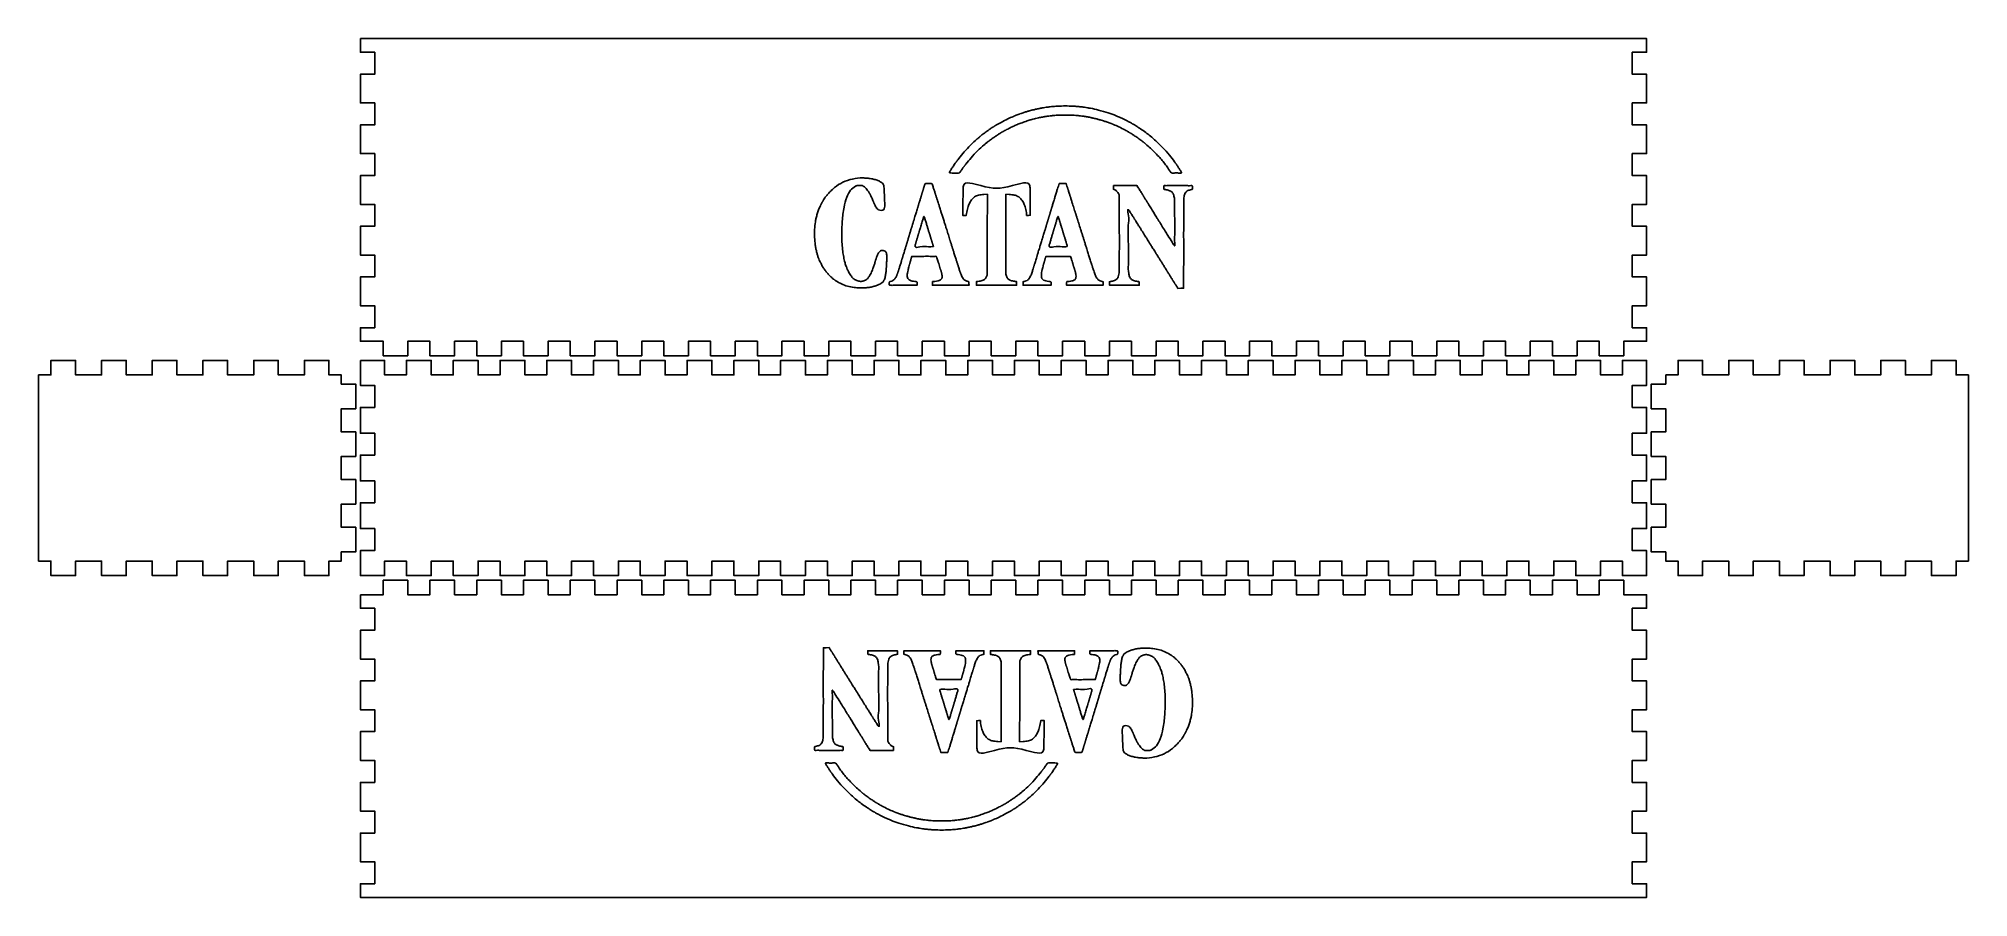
# Model space of a CAD drawing. Extents: x 4 to 418, y 108 to 293.
import ezdxf

# ---------------------------------------------------------------- set-up
doc = ezdxf.new("R2010")
doc.units = 0
doc.layers.add('Layer_1', color=7, linetype='CONTINUOUS')

msp = doc.modelspace()

# ---------------------------------------------------------------- linework, layer by layer
at = {"layer": 'Layer_1', "color": 7}
for points in [[(73.2, 292.9), (78.097857, 292.9), (78.097857, 292.9), (83.387857, 292.9), (83.387857, 292.9), (88.140714, 292.9), (88.140714, 292.9), (93.430714, 292.9), (93.430714, 292.9), (98.183571, 292.9), (98.183571, 292.9), (103.473571, 292.9), (103.473571, 292.9), (108.226428, 292.9), (108.226428, 292.9), (113.516428, 292.9), (113.516428, 292.9), (118.269285, 292.9), (118.269285, 292.9), (123.559285, 292.9), (123.559285, 292.9), (128.312143, 292.9), (128.312143, 292.9), (133.602143, 292.9), (133.602143, 292.9), (138.355, 292.9), (138.355, 292.9), (143.645, 292.9), (143.645, 292.9), (148.397857, 292.9), (148.397857, 292.9), (153.687857, 292.9), (153.687857, 292.9), (158.440714, 292.9), (158.440714, 292.9), (163.730714, 292.9), (163.730714, 292.9), (168.483571, 292.9), (168.483571, 292.9), (173.773571, 292.9), (173.773571, 292.9), (178.526428, 292.9), (178.526428, 292.9), (183.816428, 292.9), (183.816428, 292.9), (188.569285, 292.9), (188.569285, 292.9), (193.859285, 292.9), (193.859285, 292.9), (198.612143, 292.9), (198.612143, 292.9), (203.902143, 292.9), (203.902143, 292.9), (208.655, 292.9), (208.655, 292.9), (213.945, 292.9), (213.945, 292.9), (218.697857, 292.9), (218.697857, 292.9), (223.987857, 292.9), (223.987857, 292.9), (228.740714, 292.9), (228.740714, 292.9), (234.030714, 292.9), (234.030714, 292.9), (238.783571, 292.9), (238.783571, 292.9), (244.073571, 292.9), (244.073571, 292.9), (248.826428, 292.9), (248.826428, 292.9), (254.116428, 292.9), (254.116428, 292.9), (258.869285, 292.9), (258.869285, 292.9), (264.159285, 292.9), (264.159285, 292.9), (268.912143, 292.9), (268.912143, 292.9), (274.202143, 292.9), (274.202143, 292.9), (278.955, 292.9), (278.955, 292.9), (284.245, 292.9), (284.245, 292.9), (288.997857, 292.9), (288.997857, 292.9), (294.287857, 292.9), (294.287857, 292.9), (299.040714, 292.9), (299.040714, 292.9), (304.330714, 292.9), (304.330714, 292.9), (309.083571, 292.9), (309.083571, 292.9), (314.373571, 292.9), (314.373571, 292.9), (319.126428, 292.9), (319.126428, 292.9), (324.416428, 292.9), (324.416428, 292.9), (329.169285, 292.9), (329.169285, 292.9), (334.459285, 292.9), (334.459285, 292.9), (339.212142, 292.9), (339.212142, 292.9), (344.502142, 292.9), (344.502142, 292.9), (349.4, 292.9), (349.4, 289.969286), (346.3, 289.969286), (346.3, 285.259286), (349.4, 285.259286), (349.4, 279.083571), (346.3, 279.083571), (346.3, 274.373571), (349.4, 274.373571), (349.4, 268.197857), (346.3, 268.197857), (346.3, 263.487857), (349.4, 263.487857), (349.4, 257.312143), (346.3, 257.312143), (346.3, 252.602143), (349.4, 252.602143), (349.4, 246.426429), (346.3, 246.426429), (346.3, 241.716429), (349.4, 241.716429), (349.4, 235.540714), (346.3, 235.540714), (346.3, 230.830714), (349.4, 230.830714), (349.4, 227.9), (344.502142, 227.9), (344.502142, 224.8), (339.212142, 224.8), (339.212142, 227.9), (334.459285, 227.9), (334.459285, 224.8), (329.169285, 224.8), (329.169285, 227.9), (324.416428, 227.9), (324.416428, 224.8), (319.126428, 224.8), (319.126428, 227.9), (314.373571, 227.9), (314.373571, 224.8), (309.083571, 224.8), (309.083571, 227.9), (304.330714, 227.9), (304.330714, 224.8), (299.040714, 224.8), (299.040714, 227.9), (294.287857, 227.9), (294.287857, 224.8), (288.997857, 224.8), (288.997857, 227.9), (284.245, 227.9), (284.245, 224.8), (278.955, 224.8), (278.955, 227.9), (274.202143, 227.9), (274.202143, 224.8), (268.912143, 224.8), (268.912143, 227.9), (264.159285, 227.9), (264.159285, 224.8), (258.869285, 224.8), (258.869285, 227.9), (254.116428, 227.9), (254.116428, 224.8), (248.826428, 224.8), (248.826428, 227.9), (244.073571, 227.9), (244.073571, 224.8), (238.783571, 224.8), (238.783571, 227.9), (234.030714, 227.9), (234.030714, 224.8), (228.740714, 224.8), (228.740714, 227.9), (223.987857, 227.9), (223.987857, 224.8), (218.697857, 224.8), (218.697857, 227.9), (213.945, 227.9), (213.945, 224.8), (208.655, 224.8), (208.655, 227.9), (203.902143, 227.9), (203.902143, 224.8), (198.612143, 224.8), (198.612143, 227.9), (193.859285, 227.9), (193.859285, 224.8), (188.569285, 224.8), (188.569285, 227.9), (183.816428, 227.9), (183.816428, 224.8), (178.526428, 224.8), (178.526428, 227.9), (173.773571, 227.9), (173.773571, 224.8), (168.483571, 224.8), (168.483571, 227.9), (163.730714, 227.9), (163.730714, 224.8), (158.440714, 224.8), (158.440714, 227.9), (153.687857, 227.9), (153.687857, 224.8), (148.397857, 224.8), (148.397857, 227.9), (143.645, 227.9), (143.645, 224.8), (138.355, 224.8), (138.355, 227.9), (133.602143, 227.9), (133.602143, 224.8), (128.312143, 224.8), (128.312143, 227.9), (123.559285, 227.9), (123.559285, 224.8), (118.269285, 224.8), (118.269285, 227.9), (113.516428, 227.9), (113.516428, 224.8), (108.226428, 224.8), (108.226428, 227.9), (103.473571, 227.9), (103.473571, 224.8), (98.183571, 224.8), (98.183571, 227.9), (93.430714, 227.9), (93.430714, 224.8), (88.140714, 224.8), (88.140714, 227.9), (83.387857, 227.9), (83.387857, 224.8), (78.097857, 224.8), (78.097857, 227.9), (73.2, 227.9), (73.2, 230.830714), (76.3, 230.830714), (76.3, 235.540714), (73.2, 235.540714), (73.2, 241.716429), (76.3, 241.716429), (76.3, 246.426429), (73.2, 246.426429), (73.2, 252.602143), (76.3, 252.602143), (76.3, 257.312143), (73.2, 257.312143), (73.2, 263.487857), (76.3, 263.487857), (76.3, 268.197857), (73.2, 268.197857), (73.2, 274.373571), (76.3, 274.373571), (76.3, 279.083571), (73.2, 279.083571), (73.2, 285.259286), (76.3, 285.259286), (76.3, 289.969286), (73.2, 289.969286)], [(224.93744, 248.227223)], [(4.1, 220.7), (6.740714, 220.7), (6.740714, 223.8), (12.030714, 223.8), (12.030714, 220.7), (17.626429, 220.7), (17.626429, 223.8), (22.916429, 223.8), (22.916429, 220.7), (28.512143, 220.7), (28.512143, 223.8), (33.802143, 223.8), (33.802143, 220.7), (39.397857, 220.7), (39.397857, 223.8), (44.687857, 223.8), (44.687857, 220.7), (50.283571, 220.7), (50.283571, 223.8), (55.573571, 223.8), (55.573571, 220.7), (61.169286, 220.7), (61.169286, 223.8), (66.459286, 223.8), (66.459286, 220.7), (69.1, 220.7), (69.1, 218.705), (72.2, 218.705), (72.2, 213.415), (69.1, 213.415), (69.1, 208.465), (72.2, 208.465), (72.2, 203.175), (69.1, 203.175), (69.1, 198.225), (72.2, 198.225), (72.2, 192.935), (69.1, 192.935), (69.1, 187.985), (72.2, 187.985), (72.2, 182.695), (69.1, 182.695), (69.1, 180.7), (66.459286, 180.7), (66.459286, 177.6), (61.169286, 177.6), (61.169286, 180.7), (55.573571, 180.7), (55.573571, 177.6), (50.283571, 177.6), (50.283571, 180.7), (44.687857, 180.7), (44.687857, 177.6), (39.397857, 177.6), (39.397857, 180.7), (33.802143, 180.7), (33.802143, 177.6), (28.512143, 177.6), (28.512143, 180.7), (22.916429, 180.7), (22.916429, 177.6), (17.626429, 177.6), (17.626429, 180.7), (12.030714, 180.7), (12.030714, 177.6), (6.740714, 177.6), (6.740714, 180.7), (4.1, 180.7), (4.1, 182.695), (4.1, 182.695), (4.1, 187.985), (4.1, 187.985), (4.1, 192.935), (4.1, 192.935), (4.1, 198.225), (4.1, 198.225), (4.1, 203.175), (4.1, 203.175), (4.1, 208.465), (4.1, 208.465), (4.1, 213.415), (4.1, 213.415), (4.1, 218.705), (4.1, 218.705)], [(73.2, 223.8), (78.387857, 223.8), (78.387857, 220.7), (83.097857, 220.7), (83.097857, 223.8), (88.430714, 223.8), (88.430714, 220.7), (93.140714, 220.7), (93.140714, 223.8), (98.473571, 223.8), (98.473571, 220.7), (103.183571, 220.7), (103.183571, 223.8), (108.516428, 223.8), (108.516428, 220.7), (113.226428, 220.7), (113.226428, 223.8), (118.559285, 223.8), (118.559285, 220.7), (123.269285, 220.7), (123.269285, 223.8), (128.602143, 223.8), (128.602143, 220.7), (133.312143, 220.7), (133.312143, 223.8), (138.645, 223.8), (138.645, 220.7), (143.355, 220.7), (143.355, 223.8), (148.687857, 223.8), (148.687857, 220.7), (153.397857, 220.7), (153.397857, 223.8), (158.730714, 223.8), (158.730714, 220.7), (163.440714, 220.7), (163.440714, 223.8), (168.773571, 223.8), (168.773571, 220.7), (173.483571, 220.7), (173.483571, 223.8), (178.816428, 223.8), (178.816428, 220.7), (183.526428, 220.7), (183.526428, 223.8), (188.859285, 223.8), (188.859285, 220.7), (193.569285, 220.7), (193.569285, 223.8), (198.902143, 223.8), (198.902143, 220.7), (203.612143, 220.7), (203.612143, 223.8), (208.945, 223.8), (208.945, 220.7), (213.655, 220.7), (213.655, 223.8), (218.987857, 223.8), (218.987857, 220.7), (223.697857, 220.7), (223.697857, 223.8), (229.030714, 223.8), (229.030714, 220.7), (233.740714, 220.7), (233.740714, 223.8), (239.073571, 223.8), (239.073571, 220.7), (243.783571, 220.7), (243.783571, 223.8), (249.116428, 223.8), (249.116428, 220.7), (253.826428, 220.7), (253.826428, 223.8), (259.159285, 223.8), (259.159285, 220.7), (263.869285, 220.7), (263.869285, 223.8), (269.202143, 223.8), (269.202143, 220.7), (273.912143, 220.7), (273.912143, 223.8), (279.245, 223.8), (279.245, 220.7), (283.955, 220.7), (283.955, 223.8), (289.287857, 223.8), (289.287857, 220.7), (293.997857, 220.7), (293.997857, 223.8), (299.330714, 223.8), (299.330714, 220.7), (304.040714, 220.7), (304.040714, 223.8), (309.373571, 223.8), (309.373571, 220.7), (314.083571, 220.7), (314.083571, 223.8), (319.416428, 223.8), (319.416428, 220.7), (324.126428, 220.7), (324.126428, 223.8), (329.459285, 223.8), (329.459285, 220.7), (334.169285, 220.7), (334.169285, 223.8), (339.502142, 223.8), (339.502142, 220.7), (344.212142, 220.7), (344.212142, 223.8), (349.4, 223.8), (349.4, 218.415), (346.3, 218.415), (346.3, 213.705), (349.4, 213.705), (349.4, 208.175), (346.3, 208.175), (346.3, 203.465), (349.4, 203.465), (349.4, 197.935), (346.3, 197.935), (346.3, 193.225), (349.4, 193.225), (349.4, 187.695), (346.3, 187.695), (346.3, 182.985), (349.4, 182.985), (349.4, 177.6), (344.212142, 177.6), (344.212142, 180.7), (339.502142, 180.7), (339.502142, 177.6), (334.169285, 177.6), (334.169285, 180.7), (329.459285, 180.7), (329.459285, 177.6), (324.126428, 177.6), (324.126428, 180.7), (319.416428, 180.7), (319.416428, 177.6), (314.083571, 177.6), (314.083571, 180.7), (309.373571, 180.7), (309.373571, 177.6), (304.040714, 177.6), (304.040714, 180.7), (299.330714, 180.7), (299.330714, 177.6), (293.997857, 177.6), (293.997857, 180.7), (289.287857, 180.7), (289.287857, 177.6), (283.955, 177.6), (283.955, 180.7), (279.245, 180.7), (279.245, 177.6), (273.912143, 177.6), (273.912143, 180.7), (269.202143, 180.7), (269.202143, 177.6), (263.869285, 177.6), (263.869285, 180.7), (259.159285, 180.7), (259.159285, 177.6), (253.826428, 177.6), (253.826428, 180.7), (249.116428, 180.7), (249.116428, 177.6), (243.783571, 177.6), (243.783571, 180.7), (239.073571, 180.7), (239.073571, 177.6), (233.740714, 177.6), (233.740714, 180.7), (229.030714, 180.7), (229.030714, 177.6), (223.697857, 177.6), (223.697857, 180.7), (218.987857, 180.7), (218.987857, 177.6), (213.655, 177.6), (213.655, 180.7), (208.945, 180.7), (208.945, 177.6), (203.612143, 177.6), (203.612143, 180.7), (198.902143, 180.7), (198.902143, 177.6), (193.569285, 177.6), (193.569285, 180.7), (188.859285, 180.7), (188.859285, 177.6), (183.526428, 177.6), (183.526428, 180.7), (178.816428, 180.7), (178.816428, 177.6), (173.483571, 177.6), (173.483571, 180.7), (168.773571, 180.7), (168.773571, 177.6), (163.440714, 177.6), (163.440714, 180.7), (158.730714, 180.7), (158.730714, 177.6), (153.397857, 177.6), (153.397857, 180.7), (148.687857, 180.7), (148.687857, 177.6), (143.355, 177.6), (143.355, 180.7), (138.645, 180.7), (138.645, 177.6), (133.312143, 177.6), (133.312143, 180.7), (128.602143, 180.7), (128.602143, 177.6), (123.269285, 177.6), (123.269285, 180.7), (118.559285, 180.7), (118.559285, 177.6), (113.226428, 177.6), (113.226428, 180.7), (108.516428, 180.7), (108.516428, 177.6), (103.183571, 177.6), (103.183571, 180.7), (98.473571, 180.7), (98.473571, 177.6), (93.140714, 177.6), (93.140714, 180.7), (88.430714, 180.7), (88.430714, 177.6), (83.097857, 177.6), (83.097857, 180.7), (78.387857, 180.7), (78.387857, 177.6), (73.2, 177.6), (73.2, 182.985), (76.3, 182.985), (76.3, 187.695), (73.2, 187.695), (73.2, 193.225), (76.3, 193.225), (76.3, 197.935), (73.2, 197.935), (73.2, 203.465), (76.3, 203.465), (76.3, 208.175), (73.2, 208.175), (73.2, 213.705), (76.3, 213.705), (76.3, 218.415), (73.2, 218.415)], [(353.5, 220.7), (356.140714, 220.7), (356.140714, 223.8), (361.430714, 223.8), (361.430714, 220.7), (367.026428, 220.7), (367.026428, 223.8), (372.316428, 223.8), (372.316428, 220.7), (377.912142, 220.7), (377.912142, 223.8), (383.202142, 223.8), (383.202142, 220.7), (388.797857, 220.7), (388.797857, 223.8), (394.087857, 223.8), (394.087857, 220.7), (399.683571, 220.7), (399.683571, 223.8), (404.973571, 223.8), (404.973571, 220.7), (410.569285, 220.7), (410.569285, 223.8), (415.859285, 223.8), (415.859285, 220.7), (418.5, 220.7), (418.5, 218.705), (418.5, 218.705), (418.5, 213.415), (418.5, 213.415), (418.5, 208.465), (418.5, 208.465), (418.5, 203.175), (418.5, 203.175), (418.5, 198.225), (418.5, 198.225), (418.5, 192.935), (418.5, 192.935), (418.5, 187.985), (418.5, 187.985), (418.5, 182.695), (418.5, 182.695), (418.5, 180.7), (415.859285, 180.7), (415.859285, 177.6), (410.569285, 177.6), (410.569285, 180.7), (404.973571, 180.7), (404.973571, 177.6), (399.683571, 177.6), (399.683571, 180.7), (394.087857, 180.7), (394.087857, 177.6), (388.797857, 177.6), (388.797857, 180.7), (383.202142, 180.7), (383.202142, 177.6), (377.912142, 177.6), (377.912142, 180.7), (372.316428, 180.7), (372.316428, 177.6), (367.026428, 177.6), (367.026428, 180.7), (361.430714, 180.7), (361.430714, 177.6), (356.140714, 177.6), (356.140714, 180.7), (353.5, 180.7), (353.5, 182.695), (350.4, 182.695), (350.4, 187.985), (353.5, 187.985), (353.5, 192.935), (350.4, 192.935), (350.4, 198.225), (353.5, 198.225), (353.5, 203.175), (350.4, 203.175), (350.4, 208.465), (353.5, 208.465), (353.5, 213.415), (350.4, 213.415), (350.4, 218.705), (353.5, 218.705)], [(73.2, 173.5), (78.097857, 173.5), (78.097857, 176.6), (83.387857, 176.6), (83.387857, 173.5), (88.140714, 173.5), (88.140714, 176.6), (93.430714, 176.6), (93.430714, 173.5), (98.183571, 173.5), (98.183571, 176.6), (103.473571, 176.6), (103.473571, 173.5), (108.226428, 173.5), (108.226428, 176.6), (113.516428, 176.6), (113.516428, 173.5), (118.269285, 173.5), (118.269285, 176.6), (123.559285, 176.6), (123.559285, 173.5), (128.312143, 173.5), (128.312143, 176.6), (133.602143, 176.6), (133.602143, 173.5), (138.355, 173.5), (138.355, 176.6), (143.645, 176.6), (143.645, 173.5), (148.397857, 173.5), (148.397857, 176.6), (153.687857, 176.6), (153.687857, 173.5), (158.440714, 173.5), (158.440714, 176.6), (163.730714, 176.6), (163.730714, 173.5), (168.483571, 173.5), (168.483571, 176.6), (173.773571, 176.6), (173.773571, 173.5), (178.526428, 173.5), (178.526428, 176.6), (183.816428, 176.6), (183.816428, 173.5), (188.569285, 173.5), (188.569285, 176.6), (193.859285, 176.6), (193.859285, 173.5), (198.612143, 173.5), (198.612143, 176.6), (203.902143, 176.6), (203.902143, 173.5), (208.655, 173.5), (208.655, 176.6), (213.945, 176.6), (213.945, 173.5), (218.697857, 173.5), (218.697857, 176.6), (223.987857, 176.6), (223.987857, 173.5), (228.740714, 173.5), (228.740714, 176.6), (234.030714, 176.6), (234.030714, 173.5), (238.783571, 173.5), (238.783571, 176.6), (244.073571, 176.6), (244.073571, 173.5), (248.826428, 173.5), (248.826428, 176.6), (254.116428, 176.6), (254.116428, 173.5), (258.869285, 173.5), (258.869285, 176.6), (264.159285, 176.6), (264.159285, 173.5), (268.912143, 173.5), (268.912143, 176.6), (274.202143, 176.6), (274.202143, 173.5), (278.955, 173.5), (278.955, 176.6), (284.245, 176.6), (284.245, 173.5), (288.997857, 173.5), (288.997857, 176.6), (294.287857, 176.6), (294.287857, 173.5), (299.040714, 173.5), (299.040714, 176.6), (304.330714, 176.6), (304.330714, 173.5), (309.083571, 173.5), (309.083571, 176.6), (314.373571, 176.6), (314.373571, 173.5), (319.126428, 173.5), (319.126428, 176.6), (324.416428, 176.6), (324.416428, 173.5), (329.169285, 173.5), (329.169285, 176.6), (334.459285, 176.6), (334.459285, 173.5), (339.212142, 173.5), (339.212142, 176.6), (344.502142, 176.6), (344.502142, 173.5), (349.4, 173.5), (349.4, 170.569286), (346.3, 170.569286), (346.3, 165.859286), (349.4, 165.859286), (349.4, 159.683572), (346.3, 159.683572), (346.3, 154.973572), (349.4, 154.973572), (349.4, 148.797858), (346.3, 148.797858), (346.3, 144.087858), (349.4, 144.087858), (349.4, 137.912143), (346.3, 137.912143), (346.3, 133.202143), (349.4, 133.202143), (349.4, 127.026429), (346.3, 127.026429), (346.3, 122.316429), (349.4, 122.316429), (349.4, 116.140715), (346.3, 116.140715), (346.3, 111.430715), (349.4, 111.430715), (349.4, 108.5), (344.502142, 108.5), (344.502142, 108.5), (339.212142, 108.5), (339.212142, 108.5), (334.459285, 108.5), (334.459285, 108.5), (329.169285, 108.5), (329.169285, 108.5), (324.416428, 108.5), (324.416428, 108.5), (319.126428, 108.5), (319.126428, 108.5), (314.373571, 108.5), (314.373571, 108.5), (309.083571, 108.5), (309.083571, 108.5), (304.330714, 108.5), (304.330714, 108.5), (299.040714, 108.5), (299.040714, 108.5), (294.287857, 108.5), (294.287857, 108.5), (288.997857, 108.5), (288.997857, 108.5), (284.245, 108.5), (284.245, 108.5), (278.955, 108.5), (278.955, 108.5), (274.202143, 108.5), (274.202143, 108.5), (268.912143, 108.5), (268.912143, 108.5), (264.159285, 108.5), (264.159285, 108.5), (258.869285, 108.5), (258.869285, 108.5), (254.116428, 108.5), (254.116428, 108.5), (248.826428, 108.5), (248.826428, 108.5), (244.073571, 108.5), (244.073571, 108.5), (238.783571, 108.5), (238.783571, 108.5), (234.030714, 108.5), (234.030714, 108.5), (228.740714, 108.5), (228.740714, 108.5), (223.987857, 108.5), (223.987857, 108.5), (218.697857, 108.5), (218.697857, 108.5), (213.945, 108.5), (213.945, 108.5), (208.655, 108.5), (208.655, 108.5), (203.902143, 108.5), (203.902143, 108.5), (198.612143, 108.5), (198.612143, 108.5), (193.859285, 108.5), (193.859285, 108.5), (188.569285, 108.5), (188.569285, 108.5), (183.816428, 108.5), (183.816428, 108.5), (178.526428, 108.5), (178.526428, 108.5), (173.773571, 108.5), (173.773571, 108.5), (168.483571, 108.5), (168.483571, 108.5), (163.730714, 108.5), (163.730714, 108.5), (158.440714, 108.5), (158.440714, 108.5), (153.687857, 108.5), (153.687857, 108.5), (148.397857, 108.5), (148.397857, 108.5), (143.645, 108.5), (143.645, 108.5), (138.355, 108.5), (138.355, 108.5), (133.602143, 108.5), (133.602143, 108.5), (128.312143, 108.5), (128.312143, 108.5), (123.559285, 108.5), (123.559285, 108.5), (118.269285, 108.5), (118.269285, 108.5), (113.516428, 108.5), (113.516428, 108.5), (108.226428, 108.5), (108.226428, 108.5), (103.473571, 108.5), (103.473571, 108.5), (98.183571, 108.5), (98.183571, 108.5), (93.430714, 108.5), (93.430714, 108.5), (88.140714, 108.5), (88.140714, 108.5), (83.387857, 108.5), (83.387857, 108.5), (78.097857, 108.5), (78.097857, 108.5), (73.2, 108.5), (73.2, 111.430715), (76.3, 111.430715), (76.3, 116.140715), (73.2, 116.140715), (73.2, 122.316429), (76.3, 122.316429), (76.3, 127.026429), (73.2, 127.026429), (73.2, 133.202143), (76.3, 133.202143), (76.3, 137.912143), (73.2, 137.912143), (73.2, 144.087858), (76.3, 144.087858), (76.3, 148.797858), (73.2, 148.797858), (73.2, 154.973572), (76.3, 154.973572), (76.3, 159.683572), (73.2, 159.683572), (73.2, 165.859286), (76.3, 165.859286), (76.3, 170.569286), (73.2, 170.569286)], [(197.66258, 153.17279)]]:
    msp.add_lwpolyline(points, close=True, dxfattribs=at)
for points in [[(199.69802, 264.078323), (199.6981, 264.079093)], [(223.08659, 261.246543), (223.2563, 261.763183), (224.00046, 261.778383), (224.74465, 261.793583), (224.9174, 261.234643)], [(235.17531, 260.426253), (234.91775, 260.543593), (234.93365, 260.935453), (234.94955, 261.327323), (237.4503, 261.327323), (239.95103, 261.327323), (240.15017, 261.028213)], [(203.37943, 255.332153), (203.31493, 254.937883), (202.93807, 254.937883), (202.56124, 254.937883), (202.59694, 258.078533)], [(207.6846, 241.804303), (207.81135, 242.130603), (207.82635, 250.799733), (207.84145, 259.468853), (207.09223, 259.431953)], [(212.53767, 259.433763), (211.80868, 259.468763), (211.80868, 259.283573)], [(217.03755, 258.092123), (217.05675, 254.965063), (216.66247, 254.949163), (216.26819, 254.933263), (216.26819, 255.089713)], [(236.17327, 251.197293), (236.17327, 259.340193), (235.97986, 259.642503)], [(211.80768, 250.702653), (211.80668, 242.306893), (211.92545, 241.919693)], [(249.99061, 249.009443), (249.95941, 239.301943), (249.35831, 239.286743), (248.75719, 239.271443), (248.50107, 239.656523)], [(194.20737, 246.140263), (191.58951, 246.125663), (191.56001, 246.004273)], [(196.22662, 248.246183), (196.22662, 248.247123)], [(225.82214, 245.720283), (225.69382, 246.100963), (223.03371, 246.100963), (220.37359, 246.100963), (220.30159, 245.829063)], [(203.89097, 240.308703), (203.89497, 239.955203), (199.96353, 239.941203), (196.0321, 239.927203), (196.048, 240.321843), (196.0639, 240.716483), (196.58054, 240.776083)], [(205.50006, 240.329323), (205.50006, 240.731263), (205.81276, 240.766863)], [(213.82205, 240.756803), (214.12117, 240.715703), (214.12117, 240.335533), (214.12117, 239.955353), (209.81126, 239.941553), (205.50135, 239.927753), (205.50135, 240.329703), (205.50006, 240.329323)], [(215.50665, 240.304123), (215.50665, 240.681053), (215.68339, 240.734453)], [(232.46074, 240.747213), (232.69187, 240.685313), (232.69187, 240.306453), (232.69187, 239.927593), (228.76265, 239.941593), (224.83342, 239.955593), (224.84142, 240.301273)], [(240.44052, 240.299033), (240.43952, 239.954533), (237.25918, 239.954533), (234.07887, 239.954533), (234.06297, 240.318393), (234.04707, 240.682263), (234.25343, 240.739563)], [(179.20549, 239.448023), (179.20554, 239.448173)], [(186.77028, 240.013413), (186.77087, 240.013593)], [(192.76298, 240.272413), (192.74648, 239.955113), (189.77495, 239.941013)], [(221.53262, 240.272173), (221.51562, 239.955573), (218.51093, 239.941473), (215.50623, 239.927373), (215.50665, 240.304123)], [(172.60938, 152.39057), (172.64058, 162.09807), (173.24168, 162.11327), (173.8428, 162.12857), (174.09895, 161.74349)], [(243.39453, 161.95199), (243.39448, 161.95184)], [(182.1595, 161.10098), (182.1605, 161.44548), (185.34084, 161.44548), (188.52115, 161.44548), (188.53705, 161.08162), (188.55295, 160.71775), (188.34659, 160.66045)], [(190.13928, 160.6528), (189.90815, 160.7147), (189.90815, 161.09356), (189.90815, 161.47242), (193.83737, 161.45842), (197.7666, 161.44442), (197.7586, 161.09874)], [(201.0674, 161.12784), (201.0844, 161.44444), (204.08909, 161.45854), (207.0938, 161.47264), (207.09337, 161.09589)], [(207.09337, 161.09589), (207.09337, 160.71896), (206.91663, 160.66556)], [(208.77797, 160.64321), (208.47885, 160.68431), (208.47885, 161.06448), (208.47885, 161.44466), (212.78876, 161.45846), (217.09867, 161.47226), (217.09867, 161.07031), (217.09996, 161.07069)], [(210.79234, 150.69736), (210.79334, 159.09312), (210.67457, 159.48032)], [(214.91542, 159.59571), (214.78867, 159.26941), (214.77367, 150.60028), (214.75857, 141.93116), (215.50779, 141.96806)], [(217.09996, 161.07069), (217.09996, 160.66875), (216.78726, 160.63315)], [(218.70905, 161.09131), (218.70505, 161.44481), (222.63649, 161.45881), (226.56792, 161.47281), (226.55202, 161.07817), (226.53612, 160.68353), (226.01948, 160.62393)], [(229.83704, 161.1276), (229.85354, 161.44489), (232.82507, 161.45899)], [(235.82974, 161.38659), (235.82915, 161.38642)], [(196.77788, 155.67973), (196.9062, 155.29905), (199.56631, 155.29905), (202.22643, 155.29905), (202.29843, 155.57095)], [(228.39265, 155.25975), (231.01051, 155.27435), (231.04001, 155.39573)], [(186.42675, 150.20272), (186.42675, 142.05982), (186.62012, 141.75751)], [(226.3734, 153.15383), (226.3734, 153.15289)], [(205.56247, 143.30789), (205.54327, 146.43495), (205.93755, 146.45085), (206.33183, 146.46675), (206.33183, 146.3103)], [(219.22059, 146.06786), (219.28509, 146.46213), (219.66195, 146.46213), (220.03878, 146.46213), (220.00308, 143.32148)], [(187.42467, 140.97376), (187.68223, 140.85642), (187.66633, 140.46456), (187.65043, 140.07269), (185.14968, 140.07269), (182.64895, 140.07269), (182.44981, 140.3718)], [(210.06235, 141.96625), (210.79134, 141.93125), (210.79134, 142.11644)], [(199.51343, 140.15347), (199.34372, 139.63683), (198.59956, 139.62163), (197.85537, 139.60643), (197.68262, 140.16537)], [(222.902, 137.32167), (222.90192, 137.3209)]]:
    msp.add_lwpolyline(points, dxfattribs=at)
for points, knots in [([(199.6981, 264.079093), (199.691899, 264.102667), (199.673075, 264.174223), (199.75779, 264.317787), (199.937324, 264.650259), (200.307138, 265.197287), (200.721398, 265.826609), (201.033204, 266.292604), (201.25732, 266.57255), (201.445906, 266.821414), (201.979268, 267.527122), (202.87655, 268.632672), (204.208993, 270.04488), (205.230447, 270.999284), (205.857817, 271.53879), (206.029643, 271.683995), (206.168209, 271.796117), (206.278116, 271.882639), (206.369056, 271.958197), (206.557927, 272.129239), (206.956432, 272.430809), (207.521265, 272.857741), (208.013099, 273.212083), (208.325321, 273.426232), (208.452508, 273.52471), (208.528082, 273.584637), (208.551605, 273.62576), (208.577681, 273.642063), (208.623425, 273.646324), (208.701806, 273.688164), (208.825604, 273.760261), (208.979781, 273.863042), (209.131288, 273.963549), (209.245161, 274.039321), (209.326845, 274.08102), (209.408495, 274.120826), (209.52108, 274.194146), (209.968274, 274.486345), (210.872109, 274.985271), (212.119524, 275.618794), (213.057768, 276.048251), (213.570223, 276.248341), (213.733329, 276.318101), (213.904244, 276.396383), (214.082171, 276.474464), (214.263559, 276.545974), (214.438185, 276.607125), (214.593503, 276.658109), (214.720846, 276.703156), (214.951532, 276.799891), (215.392662, 276.950335), (216.018059, 277.149191), (216.568318, 277.308581), (216.934455, 277.403564), (217.120744, 277.457723), (217.244189, 277.502628), (217.321813, 277.538683), (217.387088, 277.556236), (217.478741, 277.562779), (217.635961, 277.590093), (217.885216, 277.643784), (218.215405, 277.721744), (218.582731, 277.806901), (218.935259, 277.881327), (219.23886, 277.93755), (219.49105, 277.977918), (219.69964, 278.014714), (220.012992, 278.078099), (220.541791, 278.166049), (221.432557, 278.26262), (222.540362, 278.39166), (223.89973, 278.433748), (225.267891, 278.432179), (226.585149, 278.395587), (227.684178, 278.276135), (228.582332, 278.173348), (229.181526, 278.082297), (229.532158, 278.013919), (229.740722, 277.977832), (230.48415, 277.858862), (231.83691, 277.537729), (233.669618, 276.998842), (234.949672, 276.551665), (235.574841, 276.280963), (235.6745, 276.239145), (236.053164, 276.088095), (236.787846, 275.751806), (237.785517, 275.262024), (238.534829, 274.872249), (238.926167, 274.635164), (239.051046, 274.559664), (239.2072, 274.48015), (239.51421, 274.303548), (240.036099, 273.965917), (240.85262, 273.433441), (241.816795, 272.77602), (242.919633, 271.9049), (244.144289, 270.852609), (245.51878, 269.492513), (246.857213, 267.994806), (247.744618, 266.882016), (248.168156, 266.259129), (248.286038, 266.094665), (248.388138, 265.963795), (248.469427, 265.859362), (248.531152, 265.769197), (248.585991, 265.661919), (248.675038, 265.50774), (248.818786, 265.281194), (249.075656, 264.905695), (249.269348, 264.530872), (249.557363, 264.225129), (249.426727, 263.897905), (248.690298, 264.11329), (248.115399, 264.078182), (247.428359, 263.927219), (247.232287, 264.200563), (247.08573, 264.40136), (246.768464, 264.879439), (246.266226, 265.592357), (245.580557, 266.479522), (244.812405, 267.405049), (243.896951, 268.353573), (242.898475, 269.325364), (242.138171, 270.009757), (241.700622, 270.376353), (241.581694, 270.476178), (241.374349, 270.668711), (240.88697, 271.016306), (240.166258, 271.542852), (239.481297, 272.016122), (239.005361, 272.325359), (238.759576, 272.484988), (238.616937, 272.583401), (238.534443, 272.6359), (238.461468, 272.675194), (238.373354, 272.718896), (238.282156, 272.766), (238.199824, 272.813338), (237.913233, 273.018689), (237.196988, 273.383961), (236.122385, 273.922537), (235.261723, 274.310427), (234.79287, 274.502876), (234.675107, 274.553219), (234.540017, 274.612416), (234.401451, 274.670831), (234.27473, 274.720681), (234.164178, 274.758114), (234.063177, 274.790211), (233.963442, 274.826999), (233.752398, 274.914607), (233.351153, 275.049606), (232.82591, 275.223717), (232.396765, 275.358992), (232.111714, 275.434452), (231.90338, 275.493496), (231.641753, 275.56948), (231.334014, 275.653082), (230.99855, 275.737055), (230.664122, 275.814495), (230.358752, 275.880314), (230.104932, 275.935738), (229.900051, 275.981569), (229.717622, 276.018907), (229.527218, 276.054806), (229.317673, 276.0919), (229.101575, 276.128783), (228.893055, 276.164808), (228.655104, 276.208072), (228.306606, 276.259983), (227.677174, 276.325115), (226.707041, 276.447512), (225.285028, 276.473552), (223.783283, 276.465849), (222.623943, 276.46267), (221.988037, 276.380208), (221.672378, 276.343896), (221.233111, 276.293088), (220.737218, 276.232935), (220.237973, 276.164606), (219.914396, 276.105158), (219.696425, 276.05461), (219.514942, 276.019061), (219.207509, 275.963355), (218.768186, 275.875973), (218.215235, 275.747395), (217.762611, 275.630065), (217.435416, 275.537254), (217.236011, 275.481228), (216.794746, 275.358377), (216.054727, 275.114873), (215.093816, 274.775569), (214.397386, 274.512577), (214.02371, 274.34582), (213.869617, 274.279186), (213.509104, 274.128177), (212.876762, 273.819273), (212.063704, 273.410428), (211.438451, 273.085247), (211.11112, 272.888429), (210.990118, 272.815421), (210.858184, 272.754085), (210.622648, 272.60694), (210.190684, 272.32839), (209.576985, 271.927758), (208.86948, 271.435448), (208.216798, 270.956617), (207.766591, 270.615262), (207.522413, 270.399499), (207.367913, 270.267748), (206.749576, 269.744073), (205.709148, 268.777499), (204.382969, 267.390823), (203.525577, 266.364936), (203.105958, 265.795895), (203.016744, 265.676132), (202.923142, 265.566675), (202.7781, 265.393656), (202.555563, 265.068605), (202.307157, 264.706138), (202.086697, 264.381455), (201.94657, 264.191894), (201.744621, 263.925685), (201.073987, 264.092058), (200.408093, 263.995409), (199.886867, 264.056272), (199.69802, 264.078323)], [0, 0, 0, 0, 0.07129, 0.216391, 0.463794, 1.232774, 2.172365, 2.734314, 2.911505, 3.248023, 3.671002, 5.565382, 7.515777, 9.491319, 9.755681, 9.998112, 10.166174, 10.290388, 10.417745, 10.520775, 11.054647, 11.91512, 12.645215, 12.874392, 13.048615, 13.130838, 13.158836, 13.188864, 13.218508, 13.295039, 13.450233, 13.651315, 13.849367, 13.996391, 14.06084, 14.124361, 14.268756, 14.463061, 15.727692, 17.360803, 18.661909, 18.819995, 19.011117, 19.19399, 19.383967, 19.593962, 19.778728, 19.938945, 20.084418, 20.183764, 20.68923, 21.481439, 22.152917, 22.407358, 22.616231, 22.734705, 22.800986, 22.872765, 22.935826, 23.076205, 23.350959, 23.700822, 24.093934, 24.482163, 24.781605, 25.02011, 25.248354, 25.416967, 25.979191, 26.855633, 28.104652, 29.323337, 30.932326, 32.210059, 33.273519, 34.247215, 34.922378, 35.090791, 35.318886, 35.557326, 37.349365, 39.482775, 41.289509, 41.410046, 41.526517, 41.613725, 42.633053, 43.948671, 44.949103, 45.164349, 45.321476, 45.386576, 45.689935, 46.383375, 47.25093, 48.61472, 49.882198, 51.464957, 53.456623, 55.677582, 57.489526, 57.719232, 57.937223, 58.096417, 58.217104, 58.334358, 58.423389, 58.578267, 58.868102, 59.230395, 59.92711, 60.218021, 60.313694, 60.892212, 61.88649, 62.46064, 62.589071, 62.860565, 63.216753, 64.303654, 65.480503, 66.578203, 67.91047, 69.432381, 70.758185, 70.977672, 71.144961, 71.223876, 71.826265, 72.935609, 73.904582, 74.322594, 74.638425, 74.783714, 74.842448, 74.931662, 75.032162, 75.137535, 75.239619, 75.316662, 76.194564, 77.64134, 78.928164, 79.023782, 79.161789, 79.312365, 79.466252, 79.612911, 79.720749, 79.816336, 79.930829, 80.039514, 80.501767, 81.199808, 81.700212, 81.851017, 82.084368, 82.34981, 82.668326, 83.040976, 83.387188, 83.698105, 83.978114, 84.166593, 84.327924, 84.536721, 84.747848, 84.966325, 85.194392, 85.38267, 85.691866, 86.251082, 87.281, 88.62326, 90.511338, 91.792245, 92.091784, 92.434271, 92.745553, 93.418339, 93.932884, 94.257008, 94.404818, 94.604087, 94.81171, 95.342163, 95.947652, 96.514581, 96.744716, 96.967949, 97.135965, 98.118818, 99.303765, 100.193953, 100.350358, 100.531284, 100.697599, 101.52287, 102.64105, 103.429075, 103.635192, 103.787218, 103.852435, 104.07133, 104.618613, 105.395697, 106.269319, 107.203984, 107.824776, 107.962529, 108.181401, 108.433919, 110.393406, 112.437664, 114.187912, 114.398231, 114.559049, 114.635648, 114.830238, 115.236066, 115.81558, 116.151157, 116.408496, 116.532411, 117.119176, 118.111357, 118.675079, 118.675079, 118.675079, 118.675079]), ([(179.20554, 239.448173), (178.727712, 239.533075), (177.806704, 239.696723), (176.486118, 240.193396), (175.644072, 240.668834), (175.184564, 240.970835), (175.102294, 241.025868), (175.044395, 241.069678), (174.988122, 241.117756), (174.905699, 241.179437), (174.681285, 241.344009), (174.307276, 241.684584), (173.812597, 242.174649), (173.329463, 242.695084), (172.927493, 243.213027), (172.657639, 243.642537), (172.445291, 243.903719), (172.430924, 244.028705), (172.415597, 244.054628), (172.28529, 244.133997), (172.177408, 244.554278), (171.879606, 245.026533), (171.597889, 245.638881), (171.396421, 246.257657), (171.2314, 246.836381), (171.135601, 247.23051), (171.125431, 247.416237), (171.113044, 247.473538), (171.078407, 247.512505), (171.045009, 247.567882), (171.023689, 247.658312), (170.999673, 247.793943), (170.974849, 247.992035), (170.936432, 248.250529), (170.823877, 248.999246), (170.697561, 250.216259), (170.705563, 251.901914), (170.833337, 253.119656), (170.958305, 253.883582), (171.033948, 254.245859), (171.156207, 254.796587), (171.348747, 255.52412), (171.674877, 256.387722), (171.9895, 257.042343), (172.220678, 257.497433), (172.324647, 257.70042), (172.390567, 257.839289), (172.434447, 257.917975), (172.466165, 257.962496), (172.498461, 257.982597), (172.525935, 257.988086), (172.540657, 258.011912), (172.550101, 258.124468), (172.738606, 258.344263), (172.911489, 258.657144), (173.079455, 258.897919), (173.188314, 259.018115), (173.251153, 259.100903), (173.437075, 259.352566), (173.839726, 259.786378), (174.401349, 260.357517), (175.337398, 261.235284), (176.796285, 262.132049), (178.87777, 262.82978), (180.647767, 263.030345), (182.010817, 262.939591), (182.892257, 262.815185), (183.75189, 262.634079), (184.480783, 262.368327), (185.067009, 262.050894), (185.440417, 261.69843), (185.611665, 261.259618), (185.661144, 260.619969), (185.699974, 259.854453), (185.733875, 259.023571), (185.765578, 258.340152), (185.793303, 257.535913), (185.862056, 256.832392), (185.630642, 256.05295), (185.014053, 256.007306), (184.458053, 256.068265), (183.958511, 256.55393), (183.721259, 257.059693), (183.536957, 257.466879), (183.452096, 257.661184), (183.370136, 257.883929), (183.261247, 258.191695), (183.068524, 258.615851), (182.882826, 259.001695), (182.733945, 259.296804), (182.649039, 259.463688), (182.592116, 259.584439), (182.550526, 259.658099), (182.51871, 259.702695), (182.486382, 259.72278), (182.458694, 259.728742), (182.444207, 259.753501), (182.434055, 259.876836), (182.23238, 260.124946), (181.990511, 260.483464), (181.729159, 260.801152), (181.500025, 260.989044), (181.33424, 261.112963), (181.151626, 261.231241), (180.960236, 261.340769), (180.688357, 261.384923), (180.373755, 261.376748), (180.047861, 261.381028), (179.747054, 261.323007), (179.171723, 261.059245), (178.311195, 260.289121), (177.539079, 258.688938), (176.952617, 256.447867), (176.624891, 253.612008), (176.535453, 250.447072), (176.665232, 247.859878), (176.971589, 245.994871), (177.224901, 244.881486), (177.449326, 244.150383), (177.602528, 243.795843), (177.638522, 243.70075), (177.6555, 243.631962), (177.661509, 243.578904), (177.679784, 243.528754), (177.714307, 243.454002), (177.781002, 243.327551), (177.879025, 243.129555), (178.104267, 242.674104), (178.446753, 242.058217), (178.998898, 241.405262), (179.646494, 240.965013), (180.372885, 240.746532), (181.138336, 240.79045), (181.773903, 241.077478), (182.285738, 241.524888), (182.691381, 242.186304), (183.025407, 242.863579), (183.29918, 243.598151), (183.519635, 244.251394), (183.806939, 245.16958), (184.060522, 246.080003), (184.399595, 246.897717), (184.808026, 247.322635), (185.272523, 247.465063), (185.694298, 247.393946), (186.030692, 247.164165), (186.166293, 246.803573), (186.235705, 246.385166), (186.254031, 245.723941), (186.205267, 244.762036), (186.144151, 243.701712), (186.073809, 242.69305), (185.93568, 241.977871), (185.815467, 241.4101), (185.661007, 241.064597), (185.525685, 240.803591), (185.367626, 240.612027), (185.114944, 240.407516), (184.734283, 240.186494), (184.294618, 239.965866), (183.958183, 239.823147), (183.747069, 239.776604), (183.629408, 239.745303), (183.265945, 239.644459), (182.663425, 239.489144), (181.722337, 239.392518), (180.856535, 239.387235), (180.099456, 239.400628), (179.60038, 239.413912), (179.313641, 239.438681), (179.20549, 239.448023)], [0, 0, 0, 0, 1.453383, 2.801379, 4.209004, 4.344563, 4.451162, 4.505847, 4.562263, 4.673131, 4.814548, 5.397019, 6.18722, 6.903484, 7.528911, 8.140191, 8.455531, 8.484933, 8.5146, 8.541766, 8.936073, 9.691699, 10.264808, 10.940445, 11.643633, 12.075429, 12.145273, 12.204929, 12.245205, 12.299536, 12.397558, 12.520551, 12.713962, 12.99572, 13.304811, 14.985293, 16.660085, 18.352583, 18.652161, 18.982019, 19.462607, 20.344758, 21.237036, 22.227204, 22.52231, 22.768232, 22.911737, 22.982645, 23.039424, 23.072721, 23.094797, 23.120038, 23.149224, 23.432848, 23.930525, 24.24731, 24.305114, 24.416967, 24.558789, 25.243804, 26.18794, 26.963648, 29.089402, 31.257184, 33.510133, 34.376615, 35.350919, 36.178948, 37.007978, 37.667658, 38.174547, 38.50401, 39.0555, 40.088006, 40.808948, 41.547833, 42.144698, 43.207747, 43.744973, 44.280804, 44.844243, 45.410076, 46.253905, 46.522494, 46.75084, 46.889707, 47.234424, 47.729831, 48.285989, 48.519336, 48.721252, 48.848022, 48.91905, 48.975926, 49.00928, 49.031466, 49.057358, 49.08763, 49.402795, 49.953822, 50.42097, 50.619793, 50.842311, 51.041093, 51.273922, 51.495886, 51.85564, 52.219056, 52.471111, 52.766995, 54.107594, 55.822466, 58.021304, 61.03975, 64.361801, 67.516902, 68.78984, 70.026762, 70.942299, 71.076336, 71.185549, 71.246836, 71.288396, 71.345211, 71.405747, 71.535646, 71.773789, 72.068615, 73.06025, 73.881189, 74.609438, 75.379546, 76.114098, 76.860524, 77.428271, 78.128382, 79.168722, 79.693304, 80.478276, 81.237319, 82.578532, 83.316639, 83.872018, 84.280576, 84.72245, 85.117854, 85.435329, 85.844904, 86.392526, 87.413033, 88.73493, 89.580137, 90.441638, 90.920055, 91.31431, 91.572857, 91.799713, 92.053372, 92.544026, 93.116084, 93.531861, 93.632906, 93.764125, 93.897102, 94.764629, 95.626384, 96.726909, 97.360665, 97.898339, 98.223951, 98.223951, 98.223951, 98.223951]), ([(186.77087, 240.013593), (186.757706, 240.07912), (186.72835, 240.225246), (186.747021, 240.432061), (186.76128, 240.61297), (186.852114, 240.702897), (186.94204, 240.749194), (187.190133, 240.811976), (187.585847, 240.917353), (188.024981, 241.335904), (188.258328, 241.774742), (188.414205, 242.123821), (188.48985, 242.297259), (188.531648, 242.410378), (188.54869, 242.500782), (188.586747, 242.604534), (188.640272, 242.75014), (188.708045, 242.935482), (188.779005, 243.151144), (188.855362, 243.400734), (188.94533, 243.701734), (189.05668, 244.059776), (189.177623, 244.4419), (189.285912, 244.788296), (189.359506, 245.04659), (189.401029, 245.203144), (189.407956, 245.289902), (189.426316, 245.349345), (189.4616, 245.421894), (189.50693, 245.535445), (189.561493, 245.703619), (189.62393, 245.911762), (189.685033, 246.12498), (189.738668, 246.306396), (189.800574, 246.503036), (189.895107, 246.806472), (190.039966, 247.287052), (190.167924, 247.719947), (190.26514, 248.038673), (190.316571, 248.201778), (190.379026, 248.395715), (190.449417, 248.619137), (190.52416, 248.863889), (190.59717, 249.110118), (190.662921, 249.333556), (190.717189, 249.514979), (190.763858, 249.662677), (190.810263, 249.81043), (190.864199, 249.991855), (190.926998, 250.206538), (190.989677, 250.421258), (191.043684, 250.602682), (191.092663, 250.757845), (191.14789, 250.93254), (191.219111, 251.168386), (191.305751, 251.457359), (191.39226, 251.74637), (191.463585, 251.982186), (191.518737, 252.156921), (191.567965, 252.312066), (191.622299, 252.493499), (191.711032, 252.79475), (191.806961, 253.119949), (191.894667, 253.420405), (191.956606, 253.593358), (192.006144, 253.740611), (192.058947, 253.913094), (192.154235, 254.234255), (192.311924, 254.763461), (192.549681, 255.542776), (192.762624, 256.233002), (192.918621, 256.741787), (192.992638, 256.986415), (193.050592, 257.184891), (193.100585, 257.357374), (193.152822, 257.529562), (193.214759, 257.727695), (193.2902, 257.968159), (193.379707, 258.258253), (193.476448, 258.574182), (193.567189, 258.870562), (193.639632, 259.106359), (193.695082, 259.281069), (193.743419, 259.436375), (193.797166, 259.617784), (193.859827, 259.832449), (193.922375, 260.047138), (193.976168, 260.22851), (194.021935, 260.376377), (194.068574, 260.524106), (194.123552, 260.705488), (194.187376, 260.919078), (194.251698, 261.129307), (194.30618, 261.301938), (194.349772, 261.423281), (194.381368, 261.508455), (194.404148, 261.580911), (194.412594, 261.660792), (194.485307, 261.775255), (194.794207, 261.740218), (195.170599, 261.774938), (195.581569, 261.750393), (195.859827, 261.762473), (196.088202, 261.629414), (196.119611, 261.137484), (196.378179, 260.568236), (196.529924, 259.996332), (196.639792, 259.623365), (196.692071, 259.450525), (196.742756, 259.308358), (196.800623, 259.146663), (196.87284, 258.919481), (196.961679, 258.636121), (197.049904, 258.352687), (197.121529, 258.125677), (197.222426, 257.833146), (197.3732, 257.389254), (197.520554, 256.854943), (197.656314, 256.480933), (197.674449, 256.311378), (197.692212, 256.2573), (197.732798, 256.172892), (197.791999, 256.004543), (197.88418, 255.728368), (198.041226, 255.228647), (198.255694, 254.54067), (198.508016, 253.742838), (198.728838, 253.062687), (198.920047, 252.456775), (199.088504, 251.913027), (199.216323, 251.48746), (199.292327, 251.238689), (199.324442, 251.138802), (199.382786, 250.97765), (199.480117, 250.66465), (199.630319, 250.184767), (199.753682, 249.766045), (199.836558, 249.498294), (199.869754, 249.398336), (199.910298, 249.293566), (199.962004, 249.145573), (200.032405, 248.927735), (200.118101, 248.655532), (200.203885, 248.380052), (200.275181, 248.153309), (200.333277, 247.975673), (200.391823, 247.794685), (200.465084, 247.558866), (200.560801, 247.247404), (200.675375, 246.877406), (200.800908, 246.478584), (200.928203, 246.080844), (201.049381, 245.70266), (201.157946, 245.358288), (201.253439, 245.04758), (201.342868, 244.756391), (201.434588, 244.46636), (201.533047, 244.162503), (201.638012, 243.839141), (201.747601, 243.494651), (201.853405, 243.155173), (201.945575, 242.86389), (202.020454, 242.657263), (202.066896, 242.532765), (202.107949, 242.478329), (202.123441, 242.436434), (202.136654, 242.291404), (202.280995, 242.002817), (202.482263, 241.618304), (202.696893, 241.235513), (202.990365, 241.019377), (203.252733, 240.868654), (203.466045, 240.802331), (203.600563, 240.789392), (203.676762, 240.763986), (203.762056, 240.728931), (203.85872, 240.66918), (203.891004, 240.505425), (203.890983, 240.386561), (203.89097, 240.308703)], [0, 0, 0, 0, 0.198871, 0.443481, 0.630536, 0.710347, 0.81501, 0.930924, 1.477396, 2.017256, 2.690814, 2.960505, 3.164442, 3.258801, 3.321148, 3.439769, 3.589321, 3.786976, 4.031595, 4.270363, 4.569978, 4.974077, 5.395165, 5.772576, 6.062316, 6.201963, 6.25664, 6.322646, 6.386974, 6.498629, 6.689034, 6.91721, 7.150554, 7.354429, 7.484719, 7.76901, 8.307888, 8.990507, 9.123238, 9.307546, 9.503565, 9.734475, 10.010281, 10.271286, 10.504946, 10.709021, 10.839364, 10.969627, 11.173625, 11.407161, 11.640669, 11.844673, 11.975015, 12.128791, 12.394322, 12.714093, 13.033841, 13.299368, 13.453177, 13.583534, 13.787666, 14.021341, 14.525658, 14.804993, 14.959939, 15.076679, 15.27106, 15.501034, 16.081698, 16.927639, 17.945354, 18.248676, 18.524132, 18.712086, 18.868966, 19.062872, 19.251883, 19.491729, 19.818933, 20.162647, 20.482956, 20.748814, 20.902662, 21.032849, 21.236768, 21.470259, 21.703724, 21.907615, 22.03779, 22.168081, 22.37236, 22.606373, 22.836849, 23.031908, 23.149408, 23.223471, 23.304747, 23.375987, 23.464552, 23.676263, 24.189578, 24.662162, 24.902982, 25.002578, 25.422029, 26.200263, 26.944373, 27.174027, 27.368474, 27.485728, 27.626798, 27.88366, 28.200757, 28.517712, 28.774226, 28.91479, 29.446097, 30.179204, 30.581961, 30.628932, 30.689479, 30.75143, 30.909897, 31.223837, 31.625439, 32.481012, 33.385913, 34.135703, 34.626308, 35.291998, 35.843424, 35.959328, 36.07238, 36.158135, 36.473439, 37.055439, 37.666806, 37.782859, 37.896319, 37.982676, 38.119834, 38.366544, 38.669445, 38.975957, 39.232128, 39.382497, 39.536638, 39.802789, 40.123292, 40.514157, 40.964781, 41.37762, 41.766996, 42.156153, 42.460848, 42.742149, 43.069988, 43.373401, 43.700373, 44.089931, 44.457765, 44.767571, 45.005181, 45.119683, 45.162023, 45.208602, 45.251284, 45.597457, 46.150633, 46.574083, 46.886803, 47.228786, 47.481081, 47.548053, 47.633315, 47.71968, 47.828393, 47.953125, 48.189957, 48.189957, 48.189957, 48.189957]), ([(202.59694, 258.078533), (202.60297, 258.641556), (202.61298, 259.57608), (202.648482, 260.620326), (202.689372, 262.472057), (208.513657, 260.598293), (211.133569, 260.592756), (216.949158, 262.474523), (217.002639, 260.645422), (217.028151, 259.604113), (217.033977, 258.666896), (217.03755, 258.092123)], [0, 0, 0, 0, 1.67909, 2.787005, 3.210546, 6.929383, 13.76774, 17.488344, 17.889624, 18.970696, 20.685086, 20.685086, 20.685086, 20.685086]), ([(215.68339, 240.734453), (215.725129, 240.746787), (215.819566, 240.774695), (215.966513, 240.817665), (216.226175, 240.884433), (216.609784, 241.064738), (216.983734, 241.623275), (217.262079, 242.199033), (217.474401, 242.866858), (217.65642, 243.437099), (217.803879, 243.917619), (217.891148, 244.222769), (217.944516, 244.403989), (218.07545, 244.845485), (218.238575, 245.382139), (218.397821, 245.914292), (218.483799, 246.154832), (218.529162, 246.253406), (218.546768, 246.311916), (218.553454, 246.397651), (218.595347, 246.553439), (218.668783, 246.811777), (218.835084, 247.343278), (219.058083, 248.044036), (219.334537, 248.937265), (219.510175, 249.551864), (219.630436, 249.933275), (219.664403, 250.028634), (219.698278, 250.105062), (219.725718, 250.166486), (219.742955, 250.220337), (219.755586, 250.346407), (219.845499, 250.630468), (219.983203, 251.117368), (220.134823, 251.582355), (220.25231, 251.951388), (220.324378, 252.18712), (220.396107, 252.428844), (220.461407, 252.651064), (220.515698, 252.832479), (220.562392, 252.980174), (220.60879, 253.127935), (220.662741, 253.309358), (220.725484, 253.52408), (220.788406, 253.738811), (220.842854, 253.920284), (220.890575, 254.067889), (220.938387, 254.215469), (220.992733, 254.39698), (221.055771, 254.611676), (221.118377, 254.826425), (221.172327, 255.007841), (221.218848, 255.155542), (221.265273, 255.303274), (221.319221, 255.484682), (221.381339, 255.698285), (221.443572, 255.908528), (221.496143, 256.081182), (221.543167, 256.21608), (221.590484, 256.350927), (221.643554, 256.523564), (221.713747, 256.758678), (221.80342, 257.062277), (221.913028, 257.42475), (222.03611, 257.827843), (222.165376, 258.25046), (222.291836, 258.667389), (222.46114, 259.231191), (222.657316, 259.884718), (222.880771, 260.610201), (223.022178, 261.047397), (223.08659, 261.246543)], [0, 0, 0, 0, 0.130589, 0.295464, 0.458927, 0.936952, 1.52155, 2.421398, 2.861101, 3.620051, 4.218416, 4.368606, 4.57221, 4.785153, 5.750123, 6.254754, 6.451862, 6.515328, 6.580274, 6.633721, 6.772543, 7.062289, 7.440605, 8.442466, 9.268922, 10.245506, 10.359785, 10.468729, 10.548945, 10.610454, 10.670669, 10.717398, 10.989558, 11.559122, 12.238745, 12.455426, 12.721083, 12.978212, 13.211853, 13.415935, 13.546284, 13.67655, 13.880553, 14.114092, 14.347656, 14.551842, 14.682449, 14.813029, 15.017226, 15.250827, 15.484315, 15.688297, 15.81861, 15.94887, 16.152857, 16.386371, 16.616219, 16.810671, 16.927697, 17.044766, 17.239367, 17.469412, 17.780909, 18.189046, 18.605458, 19.045304, 19.514878, 19.912515, 20.811322, 21.561893, 22.189797, 22.189797, 22.189797, 22.189797]), ([(224.9174, 261.234643), (224.948307, 261.135811), (225.004294, 260.956778), (225.074866, 260.733729), (225.136136, 260.559086), (225.203004, 260.363124), (225.291823, 260.081686), (225.403256, 259.724472), (225.514864, 259.368622), (225.606956, 259.09245), (225.666184, 258.924096), (225.70696, 258.839744), (225.724782, 258.785655), (225.743159, 258.614721), (225.87982, 258.238464), (226.026325, 257.703731), (226.197731, 257.210871), (226.343806, 256.768176), (226.491627, 256.287236), (226.617607, 255.865039), (226.701741, 255.589634), (226.734058, 255.489792), (226.778987, 255.364384), (226.843583, 255.186073), (226.931513, 254.904335), (227.019134, 254.612279), (227.099321, 254.348468), (227.152933, 254.175877), (227.210603, 254.010433), (227.313507, 253.708917), (227.526013, 253.018167), (227.754871, 252.292075), (227.951949, 251.663336), (228.040495, 251.382312), (228.120912, 251.130139), (228.202159, 250.874679), (228.293313, 250.5846), (228.394182, 250.261195), (228.495242, 249.93781), (228.586637, 249.6477), (228.671503, 249.383712), (228.761901, 249.100088), (228.869435, 248.755554), (229.015233, 248.284991), (229.181386, 247.745311), (229.399835, 247.056597), (229.651856, 246.27458), (229.891983, 245.527658), (230.076877, 244.948432), (230.178397, 244.596868), (230.253997, 244.341772), (230.306857, 244.169058), (230.357845, 244.025519), (230.417577, 243.859312), (230.493988, 243.623108), (230.655543, 243.11441), (230.87769, 242.448439), (231.184245, 241.748196), (231.454642, 241.278212), (231.766231, 241.024968), (232.085383, 240.86195), (232.330219, 240.78711), (232.46074, 240.747213)], [0, 0, 0, 0, 0.310665, 0.562762, 0.701753, 0.86588, 1.183916, 1.587034, 1.988554, 2.30246, 2.460974, 2.522921, 2.583511, 2.63052, 3.037377, 3.773593, 4.297965, 4.601312, 5.172281, 5.807211, 5.923121, 6.036194, 6.121986, 6.322749, 6.605079, 7.00719, 7.23755, 7.432285, 7.549284, 7.763144, 8.388034, 9.71711, 10.047177, 10.364732, 10.60104, 10.84123, 11.16894, 11.513228, 11.857541, 12.185367, 12.425719, 12.689421, 13.078409, 13.508492, 14.16732, 14.772431, 15.676062, 16.632172, 17.126212, 17.499993, 17.729873, 17.924456, 18.041716, 18.186802, 18.454292, 18.786322, 19.788512, 20.555388, 21.086311, 21.387981, 21.746079, 22.154938, 22.154938, 22.154938, 22.154938]), ([(240.15017, 261.028213), (240.202743, 260.94706), (240.330557, 260.749763), (240.534456, 260.422935), (240.758271, 260.059758), (240.963767, 259.722337), (241.118824, 259.468544), (241.221034, 259.30161), (241.301253, 259.170476), (241.395178, 259.016407), (241.519603, 258.810824), (241.670079, 258.568579), (241.833888, 258.31089), (241.993142, 258.069387), (242.123004, 257.869049), (242.214307, 257.730833), (242.27345, 257.611819), (242.367421, 257.446414), (242.539368, 257.170643), (242.886196, 256.6179), (243.344562, 255.89095), (243.803661, 255.15332), (244.079392, 254.694929), (244.220538, 254.452611), (244.32312, 254.290065), (244.456132, 254.08241), (244.609431, 253.843944), (244.766766, 253.594643), (245.0106, 253.202225), (245.290007, 252.745797), (245.601163, 252.242627), (245.840996, 251.859665), (246.074916, 251.485377), (246.323619, 251.085997), (246.80319, 250.309726), (247.37257, 249.423013), (247.76558, 248.740473), (248.155104, 248.236283), (247.954931, 249.738871), (248.147043, 250.847141), (248.041014, 253.742881), (248.055424, 256.181606), (248.039447, 257.990515), (247.988736, 258.839993), (247.863754, 259.236682), (247.778817, 259.513485), (247.673469, 259.723922), (247.514047, 259.900316), (247.350608, 260.054429), (247.216112, 260.155016), (247.114752, 260.169802), (247.037492, 260.202712), (246.881703, 260.277646), (246.611209, 260.364048), (246.25345, 260.439813), (245.988711, 260.491142), (245.783293, 260.479906), (245.737148, 260.651107), (245.738238, 260.820159), (245.729263, 261.023673), (245.738305, 261.163302), (245.757788, 261.344077), (246.287068, 261.299051), (247.163748, 261.39297), (248.747495, 261.328588), (250.324245, 261.393595), (251.240145, 261.286896), (251.862708, 261.367573), (251.890833, 260.998377), (251.887017, 260.782362), (251.873546, 260.510632), (251.718321, 260.495995), (251.592304, 260.460111), (251.248545, 260.391488), (250.745535, 260.267736), (250.252579, 259.714021), (250.014735, 258.873444), (250.075193, 257.130663), (249.980345, 253.808977), (249.986636, 250.867474), (249.99061, 249.009443)], [0, 0, 0, 0, 0.290079, 0.705228, 1.155603, 1.569896, 1.890436, 2.047837, 2.157116, 2.351609, 2.58916, 2.878025, 3.207111, 3.505212, 3.745704, 3.923784, 4.001177, 4.144136, 4.494304, 4.976002, 6.101843, 7.072453, 7.582432, 7.706584, 7.913687, 8.158961, 8.446425, 8.764142, 9.043343, 9.832431, 10.369593, 10.818205, 11.187881, 11.694158, 12.227422, 13.941559, 14.696913, 14.882708, 15.474805, 17.193305, 19.954592, 23.236309, 24.80046, 25.355405, 25.776309, 26.042719, 26.223771, 26.477312, 26.747633, 26.906919, 26.962164, 27.05182, 27.157305, 27.481069, 27.902899, 28.235438, 28.337435, 28.441976, 28.689814, 28.880659, 29.037224, 29.127335, 29.372653, 30.260176, 32.153584, 33.928584, 34.884406, 35.199016, 35.440883, 35.787655, 35.989154, 36.07042, 36.215657, 36.393402, 37.117543, 37.716415, 38.518079, 39.677226, 42.926366, 48.498271, 48.498271, 48.498271, 48.498271]), ([(207.09223, 259.431953), (206.699657, 259.406761), (206.007573, 259.362349), (205.05706, 258.969224), (204.431107, 258.29041), (203.931134, 257.494309), (203.586229, 256.492722), (203.453887, 255.750012), (203.37943, 255.332153)], [0, 0, 0, 0, 1.175544, 2.072417, 3.002736, 3.892798, 4.882302, 6.155112, 6.155112, 6.155112, 6.155112]), ([(211.80868, 259.283573), (211.808592, 258.868962), (211.808284, 257.426766), (211.807823, 254.56646), (211.807732, 252.120764), (211.80768, 250.702653)], [0, 0, 0, 0, 1.243832, 4.326588, 8.58092, 8.58092, 8.58092, 8.58092]), ([(216.26819, 255.089713), (216.266019, 255.130724), (216.260798, 255.229342), (216.240236, 255.388808), (216.155643, 255.918438), (215.996166, 256.708805), (215.5927, 257.70877), (215.065086, 258.459508), (214.41702, 259.059077), (213.543402, 259.360175), (212.900215, 259.407236), (212.53767, 259.433763)], [0, 0, 0, 0, 0.123175, 0.296193, 0.481934, 1.732604, 2.706576, 3.692644, 4.46754, 5.310953, 6.400509, 6.400509, 6.400509, 6.400509]), ([(235.97986, 259.642503), (235.897232, 259.764539), (235.746568, 259.987058), (235.478003, 260.262264), (235.273051, 260.3733), (235.17531, 260.426253)], [0, 0, 0, 0, 0.442178, 0.806265, 1.138196, 1.138196, 1.138196, 1.138196]), ([(196.22662, 248.247123), (196.230095, 248.260861), (196.23877, 248.295156), (196.227804, 248.355221), (196.201035, 248.438257), (196.155294, 248.564197), (196.100924, 248.74284), (196.03505, 248.963502), (195.96424, 249.204993), (195.892612, 249.44068), (195.822702, 249.662837), (195.75173, 249.884853), (195.678444, 250.120573), (195.602236, 250.369729), (195.525824, 250.618876), (195.45209, 250.854605), (195.379523, 251.079059), (195.30591, 251.310174), (195.227997, 251.564026), (195.143236, 251.847971), (195.050884, 252.157978), (194.951595, 252.484241), (194.845453, 252.827001), (194.731078, 253.195224), (194.610027, 253.596313), (194.487802, 253.984977), (194.393084, 254.345841), (194.301303, 254.530261), (194.279159, 254.752991), (194.093182, 254.603761), (194.07598, 254.218319), (193.857058, 253.695149), (193.70549, 253.125119), (193.579039, 252.708283), (193.482505, 252.393067), (193.387813, 252.087767), (193.264104, 251.670508), (193.141947, 251.256444), (193.040892, 250.916442), (192.986404, 250.735041), (192.942342, 250.594723), (192.904501, 250.473939), (192.86725, 250.346969), (192.825641, 250.199029), (192.777746, 250.031643), (192.72362, 249.850371), (192.665477, 249.662713), (192.607297, 249.475068), (192.553188, 249.293795), (192.505316, 249.126415), (192.463711, 248.97852), (192.426811, 248.851524), (192.378478, 248.69697), (192.332204, 248.531608), (192.294188, 248.367741), (192.351925, 247.917571), (193.84086, 248.438324), (194.888818, 248.142043), (195.876468, 248.218926), (196.22662, 248.246183)], [0, 0, 0, 0, 0.042154, 0.105238, 0.178597, 0.305152, 0.506437, 0.738943, 0.99595, 1.261426, 1.477914, 1.694638, 1.960676, 2.218456, 2.476286, 2.742483, 2.959418, 3.183961, 3.470143, 3.75602, 4.072945, 4.440531, 4.779206, 5.149097, 5.598546, 6.03023, 6.391939, 6.657969, 6.770841, 6.849707, 7.197618, 7.948441, 8.508809, 8.97427, 9.253726, 9.498024, 9.933159, 10.559358, 10.793142, 10.997271, 11.127568, 11.234361, 11.376982, 11.524512, 11.695402, 11.899287, 12.092035, 12.284777, 12.488658, 12.659547, 12.807045, 12.949571, 13.056266, 13.292848, 13.464487, 13.560816, 14.585316, 16.450613, 17.475147, 17.475147, 17.475147, 17.475147]), ([(224.93738, 248.227283), (224.960732, 248.248918), (225.031607, 248.314582), (224.941069, 248.556091), (224.875821, 248.798175), (224.773465, 249.104077), (224.684977, 249.393296), (224.586852, 249.717156), (224.489759, 250.040667), (224.40089, 250.330807), (224.322384, 250.579975), (224.248914, 250.809434), (224.175597, 251.045159), (224.098886, 251.295472), (224.021656, 251.549094), (223.946203, 251.793814), (223.864791, 252.055268), (223.779265, 252.327473), (223.673565, 252.681102), (223.578953, 253.008499), (223.49269, 253.298007), (223.44014, 253.470593), (223.373782, 253.664553), (223.284733, 253.926081), (223.184753, 254.247544), (223.119111, 254.501199), (223.077505, 254.640965), (223.054692, 254.695787), (222.950704, 254.768576), (222.899432, 254.345899), (222.767437, 254.130046), (222.695198, 253.841917), (222.679399, 253.700558), (222.661601, 253.646724), (222.627838, 253.576709), (222.584786, 253.463462), (222.531373, 253.295489), (222.469929, 253.086206), (222.409297, 252.868574), (222.354919, 252.678247), (222.308443, 252.517796), (222.26076, 252.357505), (222.204577, 252.167152), (222.137965, 251.940542), (222.065444, 251.697726), (221.99374, 251.461994), (221.92415, 251.240533), (221.855199, 251.020679), (221.785026, 250.789504), (221.663547, 250.37968), (221.526202, 249.910626), (221.386906, 249.434177), (221.260779, 249.04606), (221.168887, 248.708247), (221.064165, 248.413171), (221.200554, 247.934813), (222.549483, 248.421664), (223.626793, 248.146061), (224.586884, 248.205515), (224.93744, 248.227223)], [0, 0, 0, 0, 0.090048, 0.273298, 0.66004, 0.900572, 1.227942, 1.57131, 1.914564, 2.241569, 2.481553, 2.698304, 2.964365, 3.222139, 3.483715, 3.759723, 3.990401, 4.305225, 4.615685, 5.097639, 5.327584, 5.521975, 5.638783, 5.942541, 6.350768, 6.648642, 6.727681, 6.789065, 6.824675, 7.069823, 7.530778, 7.851557, 7.898081, 7.958329, 8.020166, 8.131378, 8.321236, 8.548956, 8.785664, 8.999, 9.142779, 9.286801, 9.500699, 9.73819, 9.995394, 10.260943, 10.477369, 10.691802, 10.952179, 11.202124, 11.974187, 12.418047, 12.692218, 13.195795, 13.481258, 13.601625, 14.598543, 16.389886, 17.420121, 17.420121, 17.420121, 17.420121]), ([(248.50107, 239.656523), (248.457398, 239.72314), (248.380462, 239.840496), (248.296523, 239.986221), (248.24745, 240.07287), (248.241236, 240.120544), (248.219194, 240.140854), (248.191258, 240.144813), (248.162806, 240.149863), (248.141079, 240.17249), (248.135624, 240.222605), (248.085758, 240.313281), (248.000773, 240.463227), (247.876895, 240.655363), (247.746541, 240.853562), (247.638532, 241.020451), (247.553981, 241.15269), (247.472314, 241.2878), (247.366834, 241.459237), (247.233401, 241.678216), (247.081692, 241.923065), (246.92767, 242.167945), (246.786221, 242.387194), (246.669671, 242.567669), (246.583267, 242.703686), (246.513373, 242.82505), (246.423016, 242.980378), (246.280598, 243.211514), (246.093532, 243.514557), (245.894051, 243.834684), (245.719698, 244.11492), (245.577511, 244.344416), (245.440593, 244.562059), (245.282949, 244.810554), (245.054301, 245.167245), (244.772049, 245.617487), (244.467021, 246.109648), (244.253577, 246.478862), (244.091294, 246.742162), (243.947694, 246.968567), (243.659491, 247.420489), (243.269463, 248.029468), (242.759675, 248.841162), (242.30753, 249.571822), (241.907342, 250.217744), (241.636778, 250.652909), (241.439499, 250.968263), (241.284088, 251.212995), (241.132701, 251.453253), (240.963087, 251.723182), (240.779859, 252.013804), (240.590843, 252.311812), (240.411071, 252.592932), (240.258618, 252.831915), (240.144828, 253.01252), (239.996776, 253.255355), (239.834811, 253.56803), (239.618792, 253.837725), (239.531169, 254.055749), (239.453042, 254.072848), (239.438367, 254.097129), (239.43602, 254.136997), (239.407859, 254.202836), (239.354605, 254.297239), (239.188125, 254.549365), (238.908821, 254.976816), (238.595553, 255.475838), (238.38789, 255.828631), (238.285592, 256.021195), (238.206319, 256.113369), (237.861305, 256.386798), (238.360884, 254.191708), (237.944509, 252.768976), (238.145769, 248.708152), (238.148925, 245.421466), (238.074531, 242.845864), (238.317436, 241.80604), (238.659054, 241.234751), (239.304267, 240.902147), (239.842406, 240.804992), (240.213264, 240.746342), (240.309403, 240.718186), (240.398688, 240.694968), (240.420492, 240.592683), (240.437591, 240.467351), (240.439468, 240.359504), (240.44052, 240.299033)], [0, 0, 0, 0, 0.238652, 0.420426, 0.506697, 0.533806, 0.560727, 0.588992, 0.617472, 0.645756, 0.675373, 0.765159, 0.951653, 1.195257, 1.449519, 1.663741, 1.791545, 1.920383, 2.137337, 2.395415, 2.689666, 3.001446, 3.263276, 3.472395, 3.646004, 3.746573, 3.892512, 4.18509, 4.560969, 4.960931, 5.316654, 5.551115, 5.770847, 6.088036, 6.433958, 7.041886, 7.68224, 8.170871, 8.321126, 8.610091, 8.975173, 9.929129, 10.77959, 11.850654, 12.506856, 13.059126, 13.387913, 13.622782, 13.928847, 14.239836, 14.579171, 14.95952, 15.298541, 15.580173, 15.810084, 15.938524, 16.434812, 16.844671, 17.026238, 17.048261, 17.073854, 17.103742, 17.167869, 17.284753, 17.430272, 18.072809, 18.818369, 19.194946, 19.304677, 19.467511, 19.568297, 20.50185, 22.948976, 26.379991, 31.398537, 33.299946, 34.005818, 34.585146, 35.229714, 36.10157, 36.234445, 36.345592, 36.412189, 36.486594, 36.627313, 36.806931, 36.806931, 36.806931, 36.806931]), ([(234.25343, 240.739563), (234.292781, 240.749519), (234.368867, 240.768769), (234.472683, 240.789866), (234.652715, 240.802802), (234.935462, 240.860992), (235.289263, 241.027653), (235.63423, 241.233237), (235.8726, 241.581654), (236.021142, 242.049374), (236.162615, 242.784163), (236.132473, 244.323185), (236.185983, 247.177882), (236.178128, 249.661314), (236.17327, 251.197293)], [0, 0, 0, 0, 0.121813, 0.235527, 0.317024, 0.66307, 1.092443, 1.488689, 1.848257, 2.328259, 2.953684, 4.085145, 6.926266, 11.532198, 11.532198, 11.532198, 11.532198]), ([(191.56001, 246.004273), (191.552649, 245.975178), (191.535809, 245.908614), (191.507721, 245.804734), (191.472199, 245.679597), (191.428104, 245.519956), (191.374489, 245.320538), (191.314797, 245.091609), (191.250798, 244.856354), (191.188199, 244.638497), (191.081234, 244.309601), (190.939242, 243.8328), (190.791483, 243.198557), (190.655972, 242.447903), (190.553173, 241.608637), (191.246609, 240.84395), (191.958179, 240.800553), (192.45003, 240.746336), (192.604125, 240.710195), (192.731234, 240.674959), (192.75281, 240.559685), (192.76718, 240.433514), (192.764466, 240.329394), (192.76298, 240.272413)], [0, 0, 0, 0, 0.090033, 0.205982, 0.322815, 0.480274, 0.702836, 0.942307, 1.190016, 1.43425, 1.622228, 2.227408, 2.927818, 3.566496, 4.54851, 5.290526, 6.365487, 6.588651, 6.763889, 6.859571, 6.943272, 7.083502, 7.253011, 7.253011, 7.253011, 7.253011]), ([(196.58054, 240.776083), (196.803185, 240.802488), (197.168097, 240.845765), (197.651475, 240.986859), (197.89588, 241.21436), (198.056563, 241.39932), (198.108195, 241.606883), (198.103625, 241.825891), (198.098889, 242.055619), (198.083271, 242.24138), (198.056992, 242.393799), (198.01415, 242.525834), (197.977108, 242.663429), (197.93838, 242.807742), (197.900992, 242.94517), (197.866197, 243.063263), (197.831918, 243.162679), (197.797729, 243.258657), (197.764319, 243.367658), (197.688009, 243.635766), (197.569527, 244.048053), (197.417661, 244.512785), (197.322515, 244.815437), (197.257679, 244.946092), (197.239174, 245.001649), (197.223717, 245.147471), (197.13804, 245.43463), (197.005499, 245.756706), (196.907975, 246.210785), (196.249208, 246.070288), (195.434916, 246.177207), (194.658155, 246.15383), (194.20737, 246.140263)], [0, 0, 0, 0, 0.674962, 1.106258, 1.474106, 1.661719, 1.829449, 2.099635, 2.31834, 2.518747, 2.658465, 2.781058, 2.934632, 3.085983, 3.2293, 3.361921, 3.4552, 3.54474, 3.667554, 3.79711, 4.381081, 4.953627, 5.266037, 5.328908, 5.39112, 5.440233, 5.768201, 6.269896, 6.561885, 6.946227, 7.904731, 9.230225, 9.230225, 9.230225, 9.230225]), ([(220.30159, 245.829063), (220.287413, 245.775941), (220.25931, 245.670635), (220.219782, 245.525573), (220.181051, 245.387655), (220.136654, 245.23359), (220.082609, 245.043201), (220.019852, 244.822331), (219.95669, 244.599802), (219.90118, 244.404922), (219.778613, 243.977333), (219.616135, 243.41285), (219.466491, 242.688737), (219.452447, 242.144688), (219.44701, 241.752476), (219.478575, 241.492715), (219.634287, 241.26673), (219.922216, 241.022523), (220.43218, 240.843362), (220.886635, 240.784514), (221.233999, 240.745258), (221.379646, 240.70895), (221.50171, 240.673008), (221.522921, 240.558948), (221.537101, 240.43294), (221.534205, 240.329034), (221.53262, 240.272173)], [0, 0, 0, 0, 0.164943, 0.326976, 0.451049, 0.594697, 0.807978, 1.044782, 1.283537, 1.501933, 1.652683, 2.617936, 3.264703, 3.86403, 4.243054, 4.448672, 4.631259, 5.049668, 5.562038, 6.223418, 6.431561, 6.598549, 6.691455, 6.775041, 6.915007, 7.084179, 7.084179, 7.084179, 7.084179]), ([(224.84142, 240.301273), (224.843632, 240.362184), (224.847585, 240.471012), (224.86693, 240.596061), (224.886421, 240.710373), (225.021174, 240.724357), (225.179953, 240.757404), (225.52002, 240.782004), (225.947722, 240.835477), (226.395196, 240.978266), (226.774185, 241.199417), (226.902046, 241.675275), (226.868816, 242.253603), (226.748656, 242.749634), (226.628258, 243.116604), (226.562174, 243.334406), (226.493431, 243.565977), (226.429092, 243.781255), (226.375931, 243.95389), (226.328563, 244.088753), (226.281354, 244.223656), (226.228375, 244.396293), (226.137904, 244.698984), (226.03991, 245.040493), (225.92618, 245.41249), (225.857474, 245.61575), (225.82214, 245.720283)], [0, 0, 0, 0, 0.18074, 0.322922, 0.397752, 0.488845, 0.673735, 0.913933, 1.494673, 1.966723, 2.329451, 2.743755, 3.348397, 4.074339, 4.26236, 4.507609, 4.757007, 4.987068, 5.181695, 5.298797, 5.415861, 5.61044, 5.840439, 6.363663, 6.676287, 7.007301, 7.007301, 7.007301, 7.007301]), ([(205.81276, 240.766863), (206.124419, 240.80971), (206.661146, 240.883498), (207.377259, 241.220884), (207.585332, 241.615865), (207.6846, 241.804303)], [0, 0, 0, 0, 0.947079, 1.631025, 2.255014, 2.255014, 2.255014, 2.255014]), ([(211.92545, 241.919693), (211.974572, 241.787619), (212.0668, 241.539646), (212.294792, 241.237499), (212.523946, 241.090012), (212.692823, 241.030631), (212.785391, 240.994388), (212.916517, 240.939121), (213.132939, 240.880905), (213.450625, 240.813911), (213.694122, 240.776473), (213.82205, 240.756803)], [0, 0, 0, 0, 0.421323, 0.791051, 1.113773, 1.220788, 1.32794, 1.412001, 1.647429, 1.998096, 2.386266, 2.386266, 2.386266, 2.386266]), ([(189.77495, 239.941013), (189.124897, 239.957427), (188.194398, 239.980923), (187.171935, 239.888498), (186.835997, 239.992975), (186.77028, 240.013413)], [0, 0, 0, 0, 1.960966, 2.80697, 3.012715, 3.012715, 3.012715, 3.012715]), ([(174.09895, 161.74349), (174.142622, 161.676873), (174.219558, 161.559517), (174.303497, 161.413792), (174.35257, 161.327143), (174.358784, 161.279469), (174.380826, 161.259159), (174.408762, 161.2552), (174.437214, 161.25015), (174.458941, 161.227523), (174.464396, 161.177408), (174.514262, 161.086732), (174.599247, 160.936786), (174.723125, 160.74465), (174.853479, 160.546451), (174.961488, 160.379562), (175.046039, 160.247323), (175.127706, 160.112213), (175.233186, 159.940776), (175.366619, 159.721797), (175.518328, 159.476948), (175.67235, 159.232068), (175.813799, 159.012819), (175.930349, 158.832344), (176.016753, 158.696328), (176.086647, 158.574963), (176.177004, 158.419635), (176.319422, 158.188499), (176.506488, 157.885456), (176.705969, 157.565329), (176.880322, 157.285093), (177.022509, 157.055597), (177.159427, 156.837954), (177.317071, 156.589459), (177.545719, 156.232768), (177.827971, 155.782526), (178.132999, 155.290365), (178.346443, 154.921151), (178.508726, 154.657851), (178.652326, 154.431446), (178.940529, 153.979524), (179.330557, 153.370546), (179.840345, 152.558851), (180.29249, 151.828191), (180.692678, 151.182269), (180.963242, 150.747104), (181.160521, 150.43175), (181.315932, 150.187018), (181.467319, 149.94676), (181.636933, 149.676831), (181.820161, 149.386209), (182.009177, 149.088201), (182.188949, 148.807081), (182.341402, 148.568098), (182.455192, 148.387493), (182.603244, 148.144658), (182.765209, 147.831983), (182.981228, 147.562288), (183.068851, 147.344264), (183.146978, 147.327165), (183.161653, 147.302884), (183.164, 147.263016), (183.192161, 147.197177), (183.245415, 147.102774), (183.411895, 146.850648), (183.691199, 146.423197), (184.004467, 145.924175), (184.21213, 145.571382), (184.314428, 145.378818), (184.393701, 145.286644), (184.738715, 145.013215), (184.239136, 147.208305), (184.655511, 148.631037), (184.454251, 152.691861), (184.451095, 155.978547), (184.525489, 158.554149), (184.282584, 159.593973), (183.940966, 160.165262), (183.295753, 160.497866), (182.757614, 160.595021), (182.386756, 160.653671), (182.290617, 160.681827), (182.201332, 160.705045), (182.179528, 160.80733), (182.162429, 160.932662), (182.160552, 161.040509), (182.1595, 161.10098)], [0, 0, 0, 0, 0.238652, 0.420426, 0.506697, 0.533806, 0.560727, 0.588992, 0.617472, 0.645756, 0.675373, 0.765159, 0.951653, 1.195257, 1.449519, 1.663741, 1.791545, 1.920383, 2.137337, 2.395415, 2.689666, 3.001446, 3.263276, 3.472395, 3.646004, 3.746573, 3.892512, 4.18509, 4.560969, 4.960931, 5.316654, 5.551115, 5.770847, 6.088036, 6.433958, 7.041886, 7.68224, 8.170871, 8.321126, 8.610091, 8.975173, 9.929129, 10.77959, 11.850654, 12.506856, 13.059126, 13.387913, 13.622782, 13.928847, 14.239836, 14.579171, 14.95952, 15.298541, 15.580173, 15.810084, 15.938524, 16.434812, 16.844671, 17.026238, 17.048261, 17.073854, 17.103742, 17.167869, 17.284753, 17.430272, 18.072809, 18.818369, 19.194946, 19.304677, 19.467511, 19.568297, 20.50185, 22.948976, 26.379991, 31.398537, 33.299946, 34.005818, 34.585146, 35.229714, 36.10157, 36.234445, 36.345592, 36.412189, 36.486594, 36.627313, 36.806931, 36.806931, 36.806931, 36.806931]), ([(243.39448, 161.95184), (243.872308, 161.866938), (244.793316, 161.70329), (246.113902, 161.206617), (246.955948, 160.73118), (247.415456, 160.429179), (247.497726, 160.374145), (247.555625, 160.330335), (247.611898, 160.282257), (247.694321, 160.220576), (247.918735, 160.056004), (248.292744, 159.715429), (248.787423, 159.225364), (249.270557, 158.704929), (249.672527, 158.186986), (249.942381, 157.757476), (250.154729, 157.496294), (250.169096, 157.371308), (250.184423, 157.345385), (250.31473, 157.266016), (250.422612, 156.845735), (250.720414, 156.37348), (251.002131, 155.761132), (251.203599, 155.142356), (251.36862, 154.563632), (251.464419, 154.169503), (251.474589, 153.983776), (251.486976, 153.926475), (251.521613, 153.887508), (251.555011, 153.832131), (251.576331, 153.741701), (251.600347, 153.60607), (251.625171, 153.407978), (251.663588, 153.149484), (251.776143, 152.400767), (251.902459, 151.183754), (251.894457, 149.498099), (251.766683, 148.280357), (251.641715, 147.516431), (251.566072, 147.154154), (251.443813, 146.603426), (251.251273, 145.875893), (250.925143, 145.012291), (250.61052, 144.35767), (250.379342, 143.90258), (250.275373, 143.699593), (250.209453, 143.560724), (250.165573, 143.482038), (250.133855, 143.437517), (250.101559, 143.417416), (250.074085, 143.411927), (250.059363, 143.388101), (250.049919, 143.275545), (249.861414, 143.05575), (249.688532, 142.742869), (249.520565, 142.502094), (249.411706, 142.381898), (249.348867, 142.29911), (249.162945, 142.047447), (248.760294, 141.613635), (248.198671, 141.042496), (247.262622, 140.164729), (245.803735, 139.267964), (243.72225, 138.570233), (241.952253, 138.369668), (240.589203, 138.460422), (239.707763, 138.584828), (238.84813, 138.765934), (238.119237, 139.031686), (237.533011, 139.349119), (237.159603, 139.701583), (236.988355, 140.140395), (236.938876, 140.780044), (236.900046, 141.54556), (236.866145, 142.376442), (236.834442, 143.059861), (236.806717, 143.8641), (236.737964, 144.567621), (236.969378, 145.347063), (237.585967, 145.392707), (238.141967, 145.331748), (238.641509, 144.846083), (238.878761, 144.34032), (239.063063, 143.933134), (239.147924, 143.738829), (239.229884, 143.516084), (239.338773, 143.208318), (239.531496, 142.784162), (239.717194, 142.398318), (239.866075, 142.103209), (239.950981, 141.936325), (240.007904, 141.815574), (240.049494, 141.741914), (240.08131, 141.697318), (240.113638, 141.677233), (240.141326, 141.671271), (240.155813, 141.646512), (240.165965, 141.523177), (240.36764, 141.275067), (240.609509, 140.916549), (240.870861, 140.598861), (241.099995, 140.410969), (241.26578, 140.28705), (241.448394, 140.168772), (241.639784, 140.059244), (241.911663, 140.01509), (242.226265, 140.023265), (242.552159, 140.018985), (242.852966, 140.077006), (243.428297, 140.340768), (244.288825, 141.110892), (245.060941, 142.711075), (245.647403, 144.952146), (245.975129, 147.788005), (246.064567, 150.952941), (245.934788, 153.540135), (245.628431, 155.405142), (245.375119, 156.518527), (245.150694, 157.24963), (244.997492, 157.60417), (244.961498, 157.699263), (244.94452, 157.768051), (244.938511, 157.821109), (244.920236, 157.871259), (244.885713, 157.946011), (244.819018, 158.072462), (244.720995, 158.270458), (244.495753, 158.725909), (244.153267, 159.341796), (243.601122, 159.994751), (242.953526, 160.435), (242.227135, 160.653481), (241.461684, 160.609563), (240.826117, 160.322535), (240.314282, 159.875126), (239.908639, 159.213709), (239.574613, 158.536434), (239.30084, 157.801862), (239.080385, 157.148619), (238.793081, 156.230433), (238.539498, 155.32001), (238.200425, 154.502296), (237.791994, 154.077378), (237.327497, 153.93495), (236.905722, 154.006067), (236.569328, 154.235848), (236.433727, 154.59644), (236.364315, 155.014847), (236.345989, 155.676072), (236.394753, 156.637977), (236.455869, 157.698301), (236.526211, 158.706963), (236.66434, 159.422142), (236.784553, 159.989913), (236.939013, 160.335416), (237.074335, 160.596422), (237.232394, 160.787986), (237.485076, 160.992497), (237.865737, 161.213519), (238.305402, 161.434147), (238.641837, 161.576866), (238.852951, 161.623409), (238.970612, 161.65471), (239.334075, 161.755554), (239.936595, 161.910869), (240.877683, 162.007495), (241.743485, 162.012778), (242.500564, 161.999385), (242.99964, 161.986101), (243.286379, 161.961332), (243.39453, 161.95199)], [0, 0, 0, 0, 1.453383, 2.801379, 4.209004, 4.344563, 4.451162, 4.505847, 4.562263, 4.673131, 4.814548, 5.397019, 6.18722, 6.903484, 7.528911, 8.140191, 8.455531, 8.484933, 8.5146, 8.541766, 8.936073, 9.691699, 10.264808, 10.940445, 11.643633, 12.075429, 12.145273, 12.204929, 12.245205, 12.299536, 12.397558, 12.520551, 12.713962, 12.99572, 13.304811, 14.985293, 16.660085, 18.352583, 18.652161, 18.982019, 19.462607, 20.344758, 21.237036, 22.227204, 22.52231, 22.768232, 22.911737, 22.982645, 23.039424, 23.072721, 23.094797, 23.120038, 23.149224, 23.432848, 23.930525, 24.24731, 24.305114, 24.416967, 24.558789, 25.243804, 26.18794, 26.963648, 29.089402, 31.257184, 33.510133, 34.376615, 35.350919, 36.178948, 37.007978, 37.667658, 38.174547, 38.50401, 39.0555, 40.088006, 40.808948, 41.547833, 42.144698, 43.207747, 43.744973, 44.280804, 44.844243, 45.410076, 46.253905, 46.522494, 46.75084, 46.889707, 47.234424, 47.729831, 48.285989, 48.519336, 48.721252, 48.848022, 48.91905, 48.975926, 49.00928, 49.031466, 49.057358, 49.08763, 49.402795, 49.953822, 50.42097, 50.619793, 50.842311, 51.041093, 51.273922, 51.495886, 51.85564, 52.219056, 52.471111, 52.766995, 54.107594, 55.822466, 58.021304, 61.03975, 64.361801, 67.516902, 68.78984, 70.026762, 70.942299, 71.076336, 71.185549, 71.246836, 71.288396, 71.345211, 71.405747, 71.535646, 71.773789, 72.068615, 73.06025, 73.881189, 74.609438, 75.379546, 76.114098, 76.860524, 77.428271, 78.128382, 79.168722, 79.693304, 80.478276, 81.237319, 82.578532, 83.316639, 83.872018, 84.280576, 84.72245, 85.117854, 85.435329, 85.844904, 86.392526, 87.413033, 88.73493, 89.580137, 90.441638, 90.920055, 91.31431, 91.572857, 91.799713, 92.053372, 92.544026, 93.116084, 93.531861, 93.632906, 93.764125, 93.897102, 94.764629, 95.626384, 96.726909, 97.360665, 97.898339, 98.223951, 98.223951, 98.223951, 98.223951]), ([(188.34659, 160.66045), (188.307239, 160.650494), (188.231153, 160.631245), (188.127337, 160.610146), (187.947301, 160.597215), (187.664571, 160.538945), (187.310758, 160.372343), (186.965784, 160.166774), (186.727421, 159.818358), (186.578878, 159.35064), (186.437405, 158.61585), (186.467547, 157.076828), (186.414038, 154.222131), (186.421892, 151.738699), (186.42675, 150.20272)], [0, 0, 0, 0, 0.121813, 0.235527, 0.317024, 0.66308, 1.092443, 1.488676, 1.848243, 2.328246, 2.953671, 4.085131, 6.926253, 11.532184, 11.532184, 11.532184, 11.532184]), ([(197.68262, 140.16537), (197.651713, 140.264202), (197.595726, 140.443235), (197.525154, 140.666284), (197.463884, 140.840927), (197.397016, 141.036889), (197.308197, 141.318327), (197.196764, 141.675541), (197.085156, 142.031391), (196.993064, 142.307563), (196.933836, 142.475917), (196.89306, 142.560269), (196.875238, 142.614358), (196.856861, 142.785292), (196.7202, 143.161549), (196.573695, 143.696282), (196.402289, 144.189142), (196.256214, 144.631838), (196.108393, 145.112777), (195.982413, 145.534974), (195.898279, 145.810379), (195.865962, 145.910221), (195.821033, 146.035629), (195.756437, 146.21394), (195.668507, 146.495678), (195.580886, 146.787734), (195.500699, 147.051545), (195.447087, 147.224136), (195.389417, 147.38958), (195.286513, 147.691096), (195.074007, 148.381846), (194.845149, 149.107938), (194.648071, 149.736677), (194.559525, 150.017701), (194.479108, 150.269874), (194.397861, 150.525334), (194.306707, 150.815413), (194.205838, 151.138818), (194.104778, 151.462203), (194.013383, 151.752313), (193.928517, 152.016301), (193.838119, 152.299925), (193.730585, 152.644459), (193.584787, 153.115022), (193.418634, 153.654702), (193.200185, 154.343416), (192.948164, 155.125433), (192.708037, 155.872355), (192.523143, 156.451581), (192.421623, 156.803145), (192.346023, 157.058241), (192.293163, 157.230955), (192.242175, 157.374494), (192.182443, 157.540701), (192.106032, 157.776905), (191.944477, 158.285603), (191.72233, 158.951574), (191.415775, 159.651817), (191.145378, 160.121801), (190.833789, 160.375045), (190.514637, 160.538063), (190.269801, 160.612903), (190.13928, 160.6528)], [0, 0, 0, 0, 0.310665, 0.562762, 0.701753, 0.86588, 1.183916, 1.587034, 1.988554, 2.30246, 2.460974, 2.522921, 2.583511, 2.63052, 3.037377, 3.773593, 4.297965, 4.601312, 5.172281, 5.807211, 5.923121, 6.036194, 6.121986, 6.322749, 6.605079, 7.00719, 7.23755, 7.432285, 7.549284, 7.763144, 8.388034, 9.71711, 10.047177, 10.364732, 10.60104, 10.84123, 11.16894, 11.513228, 11.857541, 12.185367, 12.425719, 12.689421, 13.078409, 13.508492, 14.16732, 14.772431, 15.676062, 16.632172, 17.126212, 17.499993, 17.729873, 17.924456, 18.041716, 18.186802, 18.454292, 18.786322, 19.788512, 20.555388, 21.086311, 21.387981, 21.746079, 22.154938, 22.154938, 22.154938, 22.154938]), ([(197.7586, 161.09874), (197.756388, 161.037829), (197.752435, 160.929001), (197.73309, 160.803952), (197.713599, 160.68964), (197.578846, 160.675656), (197.420067, 160.642609), (197.08, 160.618009), (196.652298, 160.564536), (196.204824, 160.421747), (195.825835, 160.200596), (195.697974, 159.724738), (195.731204, 159.14641), (195.851364, 158.650379), (195.971762, 158.283409), (196.037846, 158.065607), (196.106589, 157.834036), (196.170928, 157.618758), (196.224089, 157.446123), (196.271457, 157.31126), (196.318666, 157.176357), (196.371645, 157.00372), (196.462116, 156.701029), (196.56011, 156.35952), (196.67384, 155.987523), (196.742546, 155.784263), (196.77788, 155.67973)], [0, 0, 0, 0, 0.18074, 0.322922, 0.397752, 0.488845, 0.673735, 0.913933, 1.494673, 1.966723, 2.329451, 2.743755, 3.348397, 4.074339, 4.26236, 4.507609, 4.757007, 4.987068, 5.181695, 5.298797, 5.415861, 5.61044, 5.840439, 6.363663, 6.676287, 7.007301, 7.007301, 7.007301, 7.007301]), ([(206.91663, 160.66556), (206.874891, 160.653226), (206.780454, 160.625318), (206.633507, 160.582348), (206.373845, 160.51558), (205.990236, 160.335275), (205.616286, 159.776738), (205.337941, 159.20098), (205.125619, 158.533155), (204.9436, 157.962914), (204.796141, 157.482394), (204.708872, 157.177244), (204.655504, 156.996024), (204.52457, 156.554528), (204.361445, 156.017874), (204.202199, 155.485721), (204.116221, 155.245181), (204.070858, 155.146607), (204.053252, 155.088097), (204.046566, 155.002362), (204.004673, 154.846574), (203.931237, 154.588236), (203.764936, 154.056735), (203.541937, 153.355977), (203.265483, 152.462748), (203.089845, 151.848149), (202.969584, 151.466738), (202.935617, 151.371379), (202.901742, 151.294951), (202.874302, 151.233527), (202.857065, 151.179676), (202.844435, 151.053606), (202.754521, 150.769545), (202.616817, 150.282645), (202.465197, 149.817658), (202.34771, 149.448625), (202.275642, 149.212893), (202.203913, 148.971169), (202.138613, 148.748949), (202.084322, 148.567534), (202.037628, 148.419839), (201.99123, 148.272078), (201.937279, 148.090655), (201.874536, 147.875933), (201.811614, 147.661202), (201.757166, 147.479729), (201.709445, 147.332124), (201.661633, 147.184544), (201.607287, 147.003033), (201.544249, 146.788337), (201.481643, 146.573588), (201.427693, 146.392172), (201.381172, 146.244471), (201.334747, 146.096739), (201.280799, 145.915331), (201.218681, 145.701728), (201.156448, 145.491485), (201.103877, 145.318831), (201.056853, 145.183933), (201.009536, 145.049086), (200.956466, 144.876449), (200.886273, 144.641335), (200.7966, 144.337736), (200.686992, 143.975263), (200.56391, 143.57217), (200.434644, 143.149553), (200.308184, 142.732624), (200.13888, 142.168822), (199.942704, 141.515295), (199.719249, 140.789812), (199.577842, 140.352616), (199.51343, 140.15347)], [0, 0, 0, 0, 0.130589, 0.295464, 0.458927, 0.936952, 1.52155, 2.421398, 2.861101, 3.620051, 4.218416, 4.368606, 4.57221, 4.785153, 5.750123, 6.254754, 6.451862, 6.515328, 6.580274, 6.633721, 6.772543, 7.062289, 7.440605, 8.442466, 9.268922, 10.245506, 10.359785, 10.468729, 10.548945, 10.610454, 10.670669, 10.717398, 10.989558, 11.559122, 12.238745, 12.455426, 12.721083, 12.978212, 13.211853, 13.415935, 13.546284, 13.67655, 13.880553, 14.114092, 14.347656, 14.551842, 14.682449, 14.813029, 15.017226, 15.250827, 15.484315, 15.688297, 15.81861, 15.94887, 16.152857, 16.386371, 16.616219, 16.810671, 16.927697, 17.044766, 17.239367, 17.469412, 17.780909, 18.189046, 18.605458, 19.045304, 19.514878, 19.912515, 20.811322, 21.561893, 22.189797, 22.189797, 22.189797, 22.189797]), ([(202.29843, 155.57095), (202.312607, 155.624072), (202.34071, 155.729378), (202.380238, 155.87444), (202.418969, 156.012358), (202.463366, 156.166423), (202.517411, 156.356812), (202.580168, 156.577682), (202.64333, 156.800211), (202.69884, 156.995091), (202.821407, 157.42268), (202.983885, 157.987163), (203.133529, 158.711276), (203.147573, 159.255325), (203.15301, 159.647537), (203.121445, 159.907298), (202.965733, 160.133283), (202.677804, 160.37749), (202.16784, 160.556651), (201.713385, 160.615499), (201.366021, 160.654755), (201.220374, 160.691063), (201.09831, 160.727005), (201.077099, 160.841065), (201.062919, 160.967073), (201.065815, 161.070979), (201.0674, 161.12784)], [0, 0, 0, 0, 0.164943, 0.326976, 0.451049, 0.594697, 0.807978, 1.044782, 1.283537, 1.501933, 1.652683, 2.617936, 3.264703, 3.86403, 4.243054, 4.448672, 4.631259, 5.049668, 5.562038, 6.223418, 6.431561, 6.598549, 6.691455, 6.775041, 6.915007, 7.084179, 7.084179, 7.084179, 7.084179]), ([(210.67457, 159.48032), (210.625448, 159.612394), (210.53322, 159.860367), (210.305228, 160.162514), (210.076074, 160.310001), (209.907197, 160.369382), (209.814629, 160.405625), (209.683503, 160.460892), (209.467081, 160.519108), (209.149395, 160.586102), (208.905898, 160.62354), (208.77797, 160.64321)], [0, 0, 0, 0, 0.421323, 0.791051, 1.113773, 1.220788, 1.32794, 1.412001, 1.647429, 1.998096, 2.386266, 2.386266, 2.386266, 2.386266]), ([(216.78726, 160.63315), (216.475601, 160.590303), (215.938874, 160.516515), (215.222761, 160.179129), (215.014688, 159.784148), (214.91542, 159.59571)], [0, 0, 0, 0, 0.947079, 1.631025, 2.255014, 2.255014, 2.255014, 2.255014]), ([(235.82915, 161.38642), (235.842314, 161.320893), (235.87167, 161.174767), (235.852999, 160.967952), (235.83874, 160.787043), (235.747906, 160.697116), (235.65798, 160.650819), (235.409887, 160.588037), (235.014173, 160.48266), (234.575039, 160.064109), (234.341692, 159.625271), (234.185815, 159.276192), (234.11017, 159.102754), (234.068372, 158.989635), (234.05133, 158.899231), (234.013273, 158.795479), (233.959748, 158.649873), (233.891975, 158.464531), (233.821015, 158.248869), (233.744658, 157.999279), (233.65469, 157.698279), (233.54334, 157.340237), (233.422397, 156.958113), (233.314108, 156.611717), (233.240514, 156.353423), (233.198991, 156.196869), (233.192064, 156.110111), (233.173704, 156.050668), (233.13842, 155.978119), (233.09309, 155.864568), (233.038527, 155.696394), (232.97609, 155.488251), (232.914987, 155.275033), (232.861352, 155.093617), (232.799446, 154.896977), (232.704913, 154.593541), (232.560054, 154.112961), (232.432096, 153.680066), (232.33488, 153.36134), (232.283449, 153.198235), (232.220994, 153.004298), (232.150603, 152.780876), (232.07586, 152.536124), (232.00285, 152.289895), (231.937099, 152.066457), (231.882831, 151.885034), (231.836162, 151.737336), (231.789757, 151.589583), (231.735821, 151.408158), (231.673022, 151.193475), (231.610343, 150.978755), (231.556336, 150.797331), (231.507357, 150.642168), (231.45213, 150.467473), (231.380909, 150.231627), (231.294269, 149.942654), (231.20776, 149.653643), (231.136435, 149.417827), (231.081283, 149.243092), (231.032055, 149.087947), (230.977721, 148.906514), (230.888988, 148.605263), (230.793059, 148.280064), (230.705353, 147.979608), (230.643414, 147.806655), (230.593876, 147.659402), (230.541073, 147.486919), (230.445785, 147.165758), (230.288096, 146.636552), (230.050339, 145.857237), (229.837396, 145.167011), (229.681399, 144.658226), (229.607382, 144.413598), (229.549428, 144.215122), (229.499435, 144.042639), (229.447198, 143.870451), (229.385261, 143.672318), (229.30982, 143.431854), (229.220313, 143.14176), (229.123572, 142.825831), (229.032831, 142.529451), (228.960388, 142.293654), (228.904938, 142.118944), (228.856601, 141.963638), (228.802854, 141.782229), (228.740193, 141.567564), (228.677645, 141.352875), (228.623852, 141.171503), (228.578085, 141.023636), (228.531446, 140.875907), (228.476468, 140.694525), (228.412644, 140.480935), (228.348322, 140.270706), (228.29384, 140.098075), (228.250248, 139.976732), (228.218652, 139.891558), (228.195872, 139.819102), (228.187426, 139.739221), (228.114713, 139.624758), (227.805813, 139.659795), (227.429421, 139.625075), (227.018451, 139.64962), (226.740193, 139.63754), (226.511818, 139.770599), (226.480409, 140.262529), (226.221841, 140.831777), (226.070096, 141.403681), (225.960228, 141.776648), (225.907949, 141.949488), (225.857264, 142.091655), (225.799397, 142.25335), (225.72718, 142.480532), (225.638341, 142.763892), (225.550116, 143.047326), (225.478491, 143.274336), (225.377594, 143.566867), (225.22682, 144.010759), (225.079466, 144.54507), (224.943706, 144.91908), (224.925571, 145.088635), (224.907808, 145.142713), (224.867222, 145.227121), (224.808021, 145.39547), (224.71584, 145.671645), (224.558794, 146.171366), (224.344326, 146.859343), (224.092004, 147.657175), (223.871182, 148.337326), (223.679973, 148.943238), (223.511516, 149.486986), (223.383697, 149.912553), (223.307693, 150.161324), (223.275578, 150.261211), (223.217234, 150.422364), (223.119903, 150.735363), (222.969701, 151.215246), (222.846338, 151.633968), (222.763462, 151.901719), (222.730266, 152.001677), (222.689722, 152.106447), (222.638016, 152.25444), (222.567615, 152.472278), (222.481919, 152.744481), (222.396135, 153.019961), (222.324839, 153.246704), (222.266743, 153.42434), (222.208197, 153.605328), (222.134936, 153.841147), (222.039219, 154.152609), (221.924645, 154.522607), (221.799112, 154.921429), (221.671817, 155.319169), (221.550639, 155.697353), (221.442074, 156.041725), (221.346581, 156.352433), (221.257152, 156.643622), (221.165432, 156.933653), (221.066973, 157.23751), (220.962008, 157.560872), (220.852419, 157.905362), (220.746615, 158.24484), (220.654445, 158.536123), (220.579566, 158.74275), (220.533124, 158.867248), (220.492071, 158.921684), (220.476579, 158.963579), (220.463366, 159.108609), (220.319025, 159.397196), (220.117757, 159.78171), (219.903126, 160.164497), (219.609657, 160.380644), (219.347283, 160.53133), (219.133985, 160.597736), (218.99945, 160.610569), (218.923258, 160.636014), (218.837968, 160.671085), (218.741299, 160.730832), (218.709017, 160.894589), (218.709037, 161.013452), (218.70905, 161.09131)], [0, 0, 0, 0, 0.198871, 0.443481, 0.630536, 0.710347, 0.81501, 0.930924, 1.477396, 2.017256, 2.690814, 2.960505, 3.164442, 3.258801, 3.321148, 3.439769, 3.589321, 3.786976, 4.031595, 4.270363, 4.569978, 4.974077, 5.395165, 5.772576, 6.062316, 6.201963, 6.25664, 6.322646, 6.386974, 6.498629, 6.689034, 6.91721, 7.150554, 7.354429, 7.484719, 7.76901, 8.307888, 8.990507, 9.123238, 9.307546, 9.503565, 9.734475, 10.010281, 10.271286, 10.504946, 10.709021, 10.839364, 10.969627, 11.173625, 11.407161, 11.640669, 11.844673, 11.975015, 12.128791, 12.394322, 12.714093, 13.033841, 13.299368, 13.453177, 13.583534, 13.787666, 14.021341, 14.525658, 14.804993, 14.959939, 15.076679, 15.27106, 15.501034, 16.081698, 16.927639, 17.945354, 18.248676, 18.524132, 18.712086, 18.868966, 19.062872, 19.251883, 19.491729, 19.818933, 20.162647, 20.482956, 20.748814, 20.902662, 21.032849, 21.236768, 21.470259, 21.703724, 21.907615, 22.03779, 22.168081, 22.37236, 22.606373, 22.836849, 23.031908, 23.149408, 23.223471, 23.304747, 23.375987, 23.464552, 23.676263, 24.189578, 24.662162, 24.902982, 25.002578, 25.422029, 26.200263, 26.944373, 27.174027, 27.368474, 27.485728, 27.626798, 27.88366, 28.200757, 28.517712, 28.774226, 28.91479, 29.446097, 30.179204, 30.581961, 30.628932, 30.689479, 30.75143, 30.909897, 31.223837, 31.625439, 32.481012, 33.385913, 34.135703, 34.626308, 35.291998, 35.843424, 35.959328, 36.07238, 36.158135, 36.473439, 37.055439, 37.666806, 37.782859, 37.896319, 37.982676, 38.119834, 38.366544, 38.669445, 38.975957, 39.232128, 39.382497, 39.536638, 39.802789, 40.123292, 40.514157, 40.964781, 41.37762, 41.766996, 42.156153, 42.460848, 42.742149, 43.069988, 43.373401, 43.700373, 44.089931, 44.457765, 44.767571, 45.005181, 45.119683, 45.162023, 45.208602, 45.251284, 45.597457, 46.150633, 46.574083, 46.886803, 47.228786, 47.481081, 47.548048, 47.633315, 47.719687, 47.8284, 47.953132, 48.189964, 48.189964, 48.189964, 48.189964]), ([(226.01948, 160.62393), (225.796835, 160.597525), (225.431923, 160.554248), (224.948545, 160.413154), (224.70414, 160.185653), (224.543457, 160.000693), (224.491825, 159.79313), (224.496395, 159.574122), (224.501131, 159.344394), (224.516749, 159.158633), (224.543028, 159.006214), (224.58587, 158.874179), (224.622912, 158.736584), (224.66164, 158.592271), (224.699028, 158.454843), (224.733823, 158.33675), (224.768102, 158.237334), (224.802291, 158.141356), (224.835701, 158.032355), (224.912011, 157.764247), (225.030493, 157.35196), (225.182359, 156.887228), (225.277505, 156.584576), (225.342341, 156.453921), (225.360846, 156.398364), (225.376303, 156.252542), (225.46198, 155.965383), (225.594521, 155.643307), (225.692045, 155.189228), (226.350812, 155.329725), (227.165104, 155.222806), (227.941865, 155.246183), (228.39265, 155.25975)], [0, 0, 0, 0, 0.674962, 1.106258, 1.474106, 1.661719, 1.829449, 2.099635, 2.31834, 2.518747, 2.658465, 2.781058, 2.934632, 3.085983, 3.2293, 3.361921, 3.4552, 3.54474, 3.667554, 3.79711, 4.381081, 4.953627, 5.266037, 5.328908, 5.39112, 5.440233, 5.768201, 6.269896, 6.561885, 6.946227, 7.904731, 9.230225, 9.230225, 9.230225, 9.230225]), ([(231.04001, 155.39573), (231.047371, 155.424825), (231.064211, 155.491392), (231.092299, 155.595276), (231.12782, 155.720413), (231.171917, 155.880053), (231.225532, 156.07947), (231.285222, 156.308402), (231.349222, 156.543657), (231.411822, 156.761514), (231.518784, 157.090412), (231.660779, 157.567213), (231.808537, 158.201456), (231.944048, 158.952107), (232.046847, 159.791371), (231.35341, 160.556053), (230.641841, 160.59945), (230.14999, 160.653667), (229.995895, 160.689808), (229.868786, 160.725044), (229.84721, 160.840319), (229.83284, 160.966493), (229.835554, 161.070616), (229.83704, 161.1276)], [0, 0, 0, 0, 0.090035, 0.205989, 0.322824, 0.480277, 0.702839, 0.942317, 1.190024, 1.434256, 1.622238, 2.227418, 2.927827, 3.566506, 4.548512, 5.290527, 6.365488, 6.588652, 6.76389, 6.859571, 6.943273, 7.083506, 7.253022, 7.253022, 7.253022, 7.253022]), ([(232.82507, 161.45899), (233.475123, 161.442576), (234.405622, 161.41908), (235.428085, 161.511506), (235.764023, 161.407028), (235.82974, 161.38659)], [0, 0, 0, 0, 1.960966, 2.80697, 3.012715, 3.012715, 3.012715, 3.012715]), ([(197.66264, 153.17273), (197.639288, 153.151095), (197.568413, 153.085431), (197.658951, 152.843922), (197.724199, 152.601838), (197.826555, 152.295936), (197.915043, 152.006717), (198.013168, 151.682857), (198.110261, 151.359346), (198.19913, 151.069206), (198.277636, 150.820038), (198.351106, 150.590579), (198.424423, 150.354854), (198.501134, 150.104541), (198.578364, 149.850919), (198.653817, 149.606199), (198.735229, 149.344745), (198.820755, 149.07254), (198.926455, 148.718911), (199.021067, 148.391514), (199.10733, 148.102006), (199.15988, 147.92942), (199.226238, 147.73546), (199.315287, 147.473932), (199.415267, 147.15247), (199.480909, 146.898814), (199.522515, 146.759048), (199.545328, 146.704226), (199.649316, 146.631437), (199.700588, 147.054114), (199.832583, 147.269967), (199.904822, 147.558096), (199.920621, 147.699455), (199.938419, 147.753289), (199.972182, 147.823304), (200.015234, 147.936551), (200.068647, 148.104524), (200.130091, 148.313807), (200.190723, 148.531439), (200.245101, 148.721766), (200.291577, 148.882217), (200.33926, 149.042509), (200.395445, 149.232861), (200.462068, 149.459469), (200.534583, 149.702287), (200.606283, 149.93802), (200.67587, 150.159481), (200.744821, 150.379334), (200.814994, 150.610509), (200.936473, 151.020333), (201.073818, 151.489387), (201.213114, 151.965836), (201.339241, 152.353953), (201.431133, 152.691766), (201.535855, 152.986842), (201.399466, 153.4652), (200.050537, 152.978349), (198.973227, 153.253952), (198.013136, 153.194498), (197.66258, 153.17279)], [0, 0, 0, 0, 0.090048, 0.273298, 0.66004, 0.900572, 1.227942, 1.57131, 1.914564, 2.241569, 2.481553, 2.698304, 2.964365, 3.222139, 3.483715, 3.759723, 3.990401, 4.305225, 4.615685, 5.097639, 5.327584, 5.521975, 5.638783, 5.942541, 6.350768, 6.648642, 6.727681, 6.789065, 6.824675, 7.069823, 7.530778, 7.851557, 7.898081, 7.958329, 8.020166, 8.131378, 8.321236, 8.548956, 8.785664, 8.999, 9.142779, 9.286801, 9.5007, 9.738193, 9.995396, 10.260944, 10.477369, 10.691802, 10.952178, 11.202124, 11.974186, 12.418047, 12.692218, 13.195795, 13.481258, 13.601625, 14.598543, 16.389886, 17.420121, 17.420121, 17.420121, 17.420121]), ([(226.3734, 153.15289), (226.369925, 153.139152), (226.36125, 153.104857), (226.372216, 153.044792), (226.398985, 152.961756), (226.444726, 152.835816), (226.499096, 152.657173), (226.56497, 152.436511), (226.63578, 152.19502), (226.707408, 151.959333), (226.777318, 151.737176), (226.84829, 151.51516), (226.921576, 151.27944), (226.997784, 151.030284), (227.074196, 150.781137), (227.14793, 150.545408), (227.220497, 150.320954), (227.29411, 150.089839), (227.372023, 149.835987), (227.456784, 149.552042), (227.549136, 149.242035), (227.648425, 148.915772), (227.754567, 148.573012), (227.868942, 148.204789), (227.989993, 147.8037), (228.112218, 147.415036), (228.206936, 147.054172), (228.298717, 146.869752), (228.320861, 146.647022), (228.506838, 146.796252), (228.52404, 147.181694), (228.742962, 147.704864), (228.89453, 148.274894), (229.020981, 148.69173), (229.117515, 149.006946), (229.212207, 149.312246), (229.335916, 149.729505), (229.458073, 150.143569), (229.559128, 150.483571), (229.613616, 150.664972), (229.657678, 150.80529), (229.695519, 150.926074), (229.73277, 151.053044), (229.774379, 151.200984), (229.822274, 151.36837), (229.8764, 151.549642), (229.934543, 151.7373), (229.992723, 151.924945), (230.046832, 152.106218), (230.094704, 152.273598), (230.136309, 152.421493), (230.173209, 152.548489), (230.221542, 152.703043), (230.267816, 152.868405), (230.305832, 153.032272), (230.248095, 153.482442), (228.75916, 152.961689), (227.711202, 153.25797), (226.723552, 153.181087), (226.3734, 153.15383)], [0, 0, 0, 0, 0.042154, 0.105238, 0.178597, 0.305152, 0.506437, 0.738943, 0.99595, 1.261426, 1.477914, 1.694638, 1.960676, 2.218456, 2.476286, 2.742483, 2.959418, 3.183961, 3.470143, 3.75602, 4.072945, 4.440531, 4.779206, 5.149097, 5.598546, 6.03023, 6.391939, 6.657969, 6.770841, 6.849707, 7.197618, 7.948441, 8.508809, 8.97427, 9.253726, 9.498024, 9.933159, 10.559358, 10.793142, 10.997271, 11.127568, 11.234361, 11.376982, 11.524512, 11.695402, 11.899287, 12.092035, 12.284777, 12.488658, 12.659547, 12.807045, 12.949571, 13.056266, 13.292848, 13.464487, 13.560816, 14.585316, 16.450613, 17.475147, 17.475147, 17.475147, 17.475147]), ([(182.44981, 140.3718), (182.397237, 140.452953), (182.269423, 140.65025), (182.065524, 140.977078), (181.841709, 141.340255), (181.636213, 141.677676), (181.481156, 141.931469), (181.378946, 142.098403), (181.298727, 142.229537), (181.204802, 142.383606), (181.080377, 142.589189), (180.929901, 142.831434), (180.766092, 143.089123), (180.606838, 143.330626), (180.476976, 143.530964), (180.385673, 143.66918), (180.32653, 143.788194), (180.232559, 143.953599), (180.060612, 144.22937), (179.713784, 144.782113), (179.255418, 145.509063), (178.796319, 146.246693), (178.520588, 146.705084), (178.379442, 146.947402), (178.27686, 147.109948), (178.143848, 147.317603), (177.990549, 147.556069), (177.833214, 147.80537), (177.58938, 148.197788), (177.309973, 148.654216), (176.998817, 149.157386), (176.758984, 149.540348), (176.525064, 149.914636), (176.276361, 150.314016), (175.79679, 151.090287), (175.22741, 151.977), (174.8344, 152.65954), (174.444876, 153.16373), (174.645049, 151.661142), (174.452937, 150.552872), (174.558965, 147.657132), (174.544561, 145.218407), (174.560528, 143.409497), (174.611255, 142.56002), (174.736236, 142.163331), (174.821173, 141.886528), (174.926521, 141.676091), (175.085943, 141.499697), (175.249382, 141.345584), (175.383878, 141.244997), (175.485238, 141.230211), (175.562498, 141.197301), (175.718288, 141.122367), (175.988781, 141.035965), (176.34654, 140.9602), (176.611279, 140.908871), (176.816697, 140.920107), (176.862842, 140.748906), (176.861752, 140.579854), (176.870727, 140.37634), (176.861685, 140.236711), (176.842202, 140.055936), (176.312922, 140.100962), (175.436242, 140.007043), (173.852495, 140.071425), (172.275745, 140.006418), (171.359845, 140.113117), (170.737282, 140.03244), (170.709157, 140.401636), (170.712973, 140.617651), (170.726444, 140.889381), (170.881669, 140.904018), (171.007686, 140.939902), (171.351445, 141.008525), (171.854455, 141.132277), (172.347411, 141.685992), (172.585255, 142.526569), (172.524797, 144.26935), (172.619645, 147.591036), (172.613354, 150.532539), (172.60938, 152.39057)], [0, 0, 0, 0, 0.290079, 0.705228, 1.155603, 1.569896, 1.890436, 2.047837, 2.157116, 2.351609, 2.58916, 2.878025, 3.207111, 3.505212, 3.745704, 3.923784, 4.001177, 4.144136, 4.494304, 4.976002, 6.101843, 7.072453, 7.582432, 7.706584, 7.913687, 8.158961, 8.446425, 8.764142, 9.043343, 9.832431, 10.369593, 10.818205, 11.187881, 11.694158, 12.227422, 13.941559, 14.696913, 14.882708, 15.474805, 17.193305, 19.954592, 23.236309, 24.80046, 25.355406, 25.77631, 26.04272, 26.223772, 26.477313, 26.747634, 26.90692, 26.962165, 27.051821, 27.157305, 27.48107, 27.9029, 28.235439, 28.337436, 28.441977, 28.689814, 28.88066, 29.037225, 29.127336, 29.372654, 30.260176, 32.153584, 33.928584, 34.884407, 35.199016, 35.440884, 35.787655, 35.989155, 36.070421, 36.215658, 36.393403, 37.117544, 37.716416, 38.518079, 39.677226, 42.926366, 48.498272, 48.498272, 48.498272, 48.498272]), ([(210.79134, 142.11644), (210.791429, 142.531051), (210.791736, 143.973247), (210.792197, 146.833553), (210.792288, 149.279249), (210.79234, 150.69736)], [0, 0, 0, 0, 1.243832, 4.326588, 8.58092, 8.58092, 8.58092, 8.58092]), ([(206.33183, 146.3103), (206.334001, 146.269289), (206.339222, 146.170671), (206.359784, 146.011205), (206.444377, 145.481575), (206.603854, 144.691208), (207.00732, 143.691243), (207.534934, 142.940505), (208.183, 142.340936), (209.056618, 142.039838), (209.699805, 141.992777), (210.06235, 141.96625)], [0, 0, 0, 0, 0.123175, 0.296193, 0.481934, 1.732604, 2.706576, 3.692644, 4.46754, 5.310953, 6.400509, 6.400509, 6.400509, 6.400509]), ([(215.50779, 141.96806), (215.900363, 141.993252), (216.592447, 142.037664), (217.54296, 142.430789), (218.168913, 143.109603), (218.668886, 143.905704), (219.013791, 144.907291), (219.146133, 145.650001), (219.22059, 146.06786)], [0, 0, 0, 0, 1.175544, 2.072417, 3.002736, 3.892798, 4.882302, 6.155112, 6.155112, 6.155112, 6.155112]), ([(186.62012, 141.75751), (186.702748, 141.635474), (186.853412, 141.412955), (187.121977, 141.137749), (187.326929, 141.026713), (187.42467, 140.97376)], [0, 0, 0, 0, 0.442178, 0.806265, 1.138196, 1.138196, 1.138196, 1.138196]), ([(220.00308, 143.32148), (219.99705, 142.758457), (219.98704, 141.823933), (219.951538, 140.779687), (219.910648, 138.927956), (214.086363, 140.80172), (211.466451, 140.807257), (205.650862, 138.92549), (205.597381, 140.754591), (205.571869, 141.7959), (205.566043, 142.733117), (205.56247, 143.30789)], [0, 0, 0, 0, 1.67909, 2.787005, 3.210546, 6.929383, 13.76774, 17.488344, 17.889624, 18.970696, 20.685086, 20.685086, 20.685086, 20.685086]), ([(222.90192, 137.3209), (222.908121, 137.297326), (222.926945, 137.22577), (222.84223, 137.082206), (222.662696, 136.749734), (222.292882, 136.202706), (221.878622, 135.573384), (221.566816, 135.107389), (221.3427, 134.827443), (221.154114, 134.578579), (220.620752, 133.872871), (219.72347, 132.767321), (218.391027, 131.355113), (217.369573, 130.400709), (216.742203, 129.861203), (216.570377, 129.715998), (216.431811, 129.603876), (216.321904, 129.517354), (216.230964, 129.441796), (216.042093, 129.270754), (215.643588, 128.969184), (215.078755, 128.542252), (214.586921, 128.18791), (214.274699, 127.973761), (214.147512, 127.875283), (214.071938, 127.815356), (214.048415, 127.774233), (214.022339, 127.75793), (213.976595, 127.753669), (213.898214, 127.711829), (213.774416, 127.639732), (213.620239, 127.536951), (213.468732, 127.436444), (213.354859, 127.360672), (213.273175, 127.318973), (213.191525, 127.279167), (213.07894, 127.205847), (212.631746, 126.913648), (211.727911, 126.414722), (210.480496, 125.781199), (209.542252, 125.351742), (209.029797, 125.151652), (208.866691, 125.081892), (208.695776, 125.00361), (208.517849, 124.925529), (208.336461, 124.854019), (208.161835, 124.792868), (208.006517, 124.741884), (207.879174, 124.696837), (207.648488, 124.600102), (207.207358, 124.449658), (206.581961, 124.250802), (206.031702, 124.091412), (205.665565, 123.996429), (205.479276, 123.94227), (205.355831, 123.897365), (205.278207, 123.86131), (205.212932, 123.843757), (205.121279, 123.837214), (204.964059, 123.8099), (204.714804, 123.756209), (204.384615, 123.678249), (204.017289, 123.593092), (203.664761, 123.518666), (203.36116, 123.462443), (203.10897, 123.422075), (202.90038, 123.385279), (202.587028, 123.321894), (202.058229, 123.233944), (201.167463, 123.137373), (200.059658, 123.008333), (198.70029, 122.966245), (197.332129, 122.967814), (196.014871, 123.004406), (194.915842, 123.123858), (194.017688, 123.226645), (193.418494, 123.317696), (193.067862, 123.386074), (192.859298, 123.422161), (192.11587, 123.541131), (190.76311, 123.862264), (188.930402, 124.401151), (187.650348, 124.848328), (187.025179, 125.11903), (186.92552, 125.160848), (186.546856, 125.311898), (185.812174, 125.648187), (184.814503, 126.137969), (184.065191, 126.527744), (183.673853, 126.764829), (183.548974, 126.840329), (183.39282, 126.919843), (183.08581, 127.096445), (182.563921, 127.434076), (181.7474, 127.966552), (180.783225, 128.623973), (179.680387, 129.495093), (178.455731, 130.547384), (177.08124, 131.90748), (175.742807, 133.405187), (174.855402, 134.517977), (174.431864, 135.140864), (174.313982, 135.305328), (174.211882, 135.436198), (174.130593, 135.540631), (174.068868, 135.630796), (174.014029, 135.738074), (173.924982, 135.892253), (173.781234, 136.118799), (173.524364, 136.494298), (173.330672, 136.869121), (173.042657, 137.174864), (173.173293, 137.502088), (173.909722, 137.286703), (174.484621, 137.321811), (175.171661, 137.472774), (175.367733, 137.19943), (175.51429, 136.998633), (175.831556, 136.520554), (176.333794, 135.807636), (177.019463, 134.920471), (177.787615, 133.994944), (178.703069, 133.04642), (179.701545, 132.074629), (180.461849, 131.390236), (180.899398, 131.02364), (181.018326, 130.923815), (181.225671, 130.731282), (181.71305, 130.383687), (182.433762, 129.857141), (183.118723, 129.383871), (183.594659, 129.074634), (183.840444, 128.915005), (183.983083, 128.816592), (184.065577, 128.764093), (184.138552, 128.724799), (184.226666, 128.681097), (184.317864, 128.633993), (184.400196, 128.586655), (184.686787, 128.381304), (185.403032, 128.016032), (186.477635, 127.477456), (187.338297, 127.089566), (187.80715, 126.897117), (187.924913, 126.846774), (188.060003, 126.787577), (188.198569, 126.729162), (188.32529, 126.679312), (188.435842, 126.641879), (188.536843, 126.609782), (188.636578, 126.572994), (188.847622, 126.485386), (189.248867, 126.350387), (189.77411, 126.176276), (190.203255, 126.041001), (190.488306, 125.965541), (190.69664, 125.906497), (190.958267, 125.830513), (191.266006, 125.746911), (191.60147, 125.662938), (191.935898, 125.585498), (192.241268, 125.519679), (192.495088, 125.464255), (192.699969, 125.418424), (192.882398, 125.381086), (193.072802, 125.345187), (193.282347, 125.308093), (193.498445, 125.27121), (193.706965, 125.235185), (193.944916, 125.191921), (194.293414, 125.14001), (194.922846, 125.074878), (195.892979, 124.952481), (197.314992, 124.926441), (198.816737, 124.934144), (199.976077, 124.937323), (200.611983, 125.019785), (200.927642, 125.056097), (201.366909, 125.106905), (201.862802, 125.167058), (202.362047, 125.235387), (202.685624, 125.294835), (202.903595, 125.345383), (203.085078, 125.380932), (203.392511, 125.436638), (203.831834, 125.52402), (204.384785, 125.652598), (204.837409, 125.769928), (205.164604, 125.862739), (205.364009, 125.918765), (205.805274, 126.041616), (206.545293, 126.28512), (207.506204, 126.624424), (208.202634, 126.887416), (208.57631, 127.054173), (208.730403, 127.120807), (209.090916, 127.271816), (209.723258, 127.58072), (210.536316, 127.989565), (211.161569, 128.314746), (211.4889, 128.511564), (211.609902, 128.584572), (211.741836, 128.645908), (211.977372, 128.793053), (212.409336, 129.071603), (213.023035, 129.472235), (213.73054, 129.964545), (214.383222, 130.443376), (214.833429, 130.784731), (215.077607, 131.000494), (215.232107, 131.132245), (215.850444, 131.65592), (216.890872, 132.622494), (218.217051, 134.00917), (219.074443, 135.035057), (219.494062, 135.604098), (219.583276, 135.723861), (219.676878, 135.833318), (219.82192, 136.006337), (220.044457, 136.331388), (220.292863, 136.693855), (220.513323, 137.018538), (220.65345, 137.208099), (220.855399, 137.474309), (221.526033, 137.307935), (222.191927, 137.404584), (222.713153, 137.343721), (222.902, 137.32167)], [0, 0, 0, 0, 0.07129, 0.216391, 0.463794, 1.232774, 2.172365, 2.734314, 2.911505, 3.248023, 3.671002, 5.565382, 7.515777, 9.491319, 9.755681, 9.998112, 10.166174, 10.290388, 10.417745, 10.520775, 11.054647, 11.91512, 12.645215, 12.874392, 13.048615, 13.130838, 13.158836, 13.188864, 13.218508, 13.295039, 13.450233, 13.651315, 13.849367, 13.996391, 14.06084, 14.124361, 14.268756, 14.463061, 15.727692, 17.360803, 18.661909, 18.819995, 19.011117, 19.19399, 19.383967, 19.593962, 19.778728, 19.938945, 20.084418, 20.183764, 20.68923, 21.481439, 22.152917, 22.407358, 22.616231, 22.734705, 22.800986, 22.872765, 22.935826, 23.076205, 23.350959, 23.700822, 24.093934, 24.482163, 24.781605, 25.02011, 25.248354, 25.416967, 25.979191, 26.855633, 28.104652, 29.323337, 30.932326, 32.210059, 33.273519, 34.247215, 34.922378, 35.090791, 35.318886, 35.557326, 37.349365, 39.482775, 41.289509, 41.410046, 41.526517, 41.613725, 42.633053, 43.948671, 44.949103, 45.164349, 45.321476, 45.386576, 45.689935, 46.383375, 47.25093, 48.61472, 49.882198, 51.464957, 53.456623, 55.677582, 57.489526, 57.719232, 57.937223, 58.096417, 58.217104, 58.334358, 58.423389, 58.578267, 58.868102, 59.230395, 59.92711, 60.218021, 60.313694, 60.892212, 61.88649, 62.46064, 62.589071, 62.860565, 63.216753, 64.303654, 65.480503, 66.578203, 67.91047, 69.432381, 70.758185, 70.977672, 71.144961, 71.223876, 71.826265, 72.935609, 73.904582, 74.322594, 74.638425, 74.783714, 74.842448, 74.931662, 75.032162, 75.137535, 75.239619, 75.316662, 76.194564, 77.64134, 78.928164, 79.023782, 79.161789, 79.312365, 79.466252, 79.612911, 79.720749, 79.816336, 79.930829, 80.039514, 80.501767, 81.199808, 81.700212, 81.851017, 82.084368, 82.34981, 82.668326, 83.040976, 83.387188, 83.698105, 83.978114, 84.166593, 84.327924, 84.536721, 84.747848, 84.966325, 85.194392, 85.38267, 85.691866, 86.251082, 87.281, 88.62326, 90.511338, 91.792245, 92.091784, 92.434271, 92.745553, 93.418339, 93.932884, 94.257008, 94.404818, 94.604087, 94.81171, 95.342163, 95.947652, 96.514581, 96.744716, 96.967949, 97.135965, 98.118818, 99.303765, 100.193953, 100.350358, 100.531284, 100.697599, 101.52287, 102.64105, 103.429075, 103.635192, 103.787218, 103.852435, 104.07133, 104.618613, 105.395697, 106.269319, 107.203984, 107.824776, 107.962529, 108.181401, 108.433919, 110.393406, 112.437664, 114.187912, 114.398231, 114.559049, 114.635648, 114.830238, 115.236066, 115.81558, 116.151157, 116.408496, 116.532411, 117.119176, 118.111357, 118.675079, 118.675079, 118.675079, 118.675079])]:
    msp.add_open_spline(points, degree=3, knots=knots, dxfattribs=at)

doc.saveas('drawing.dxf')
